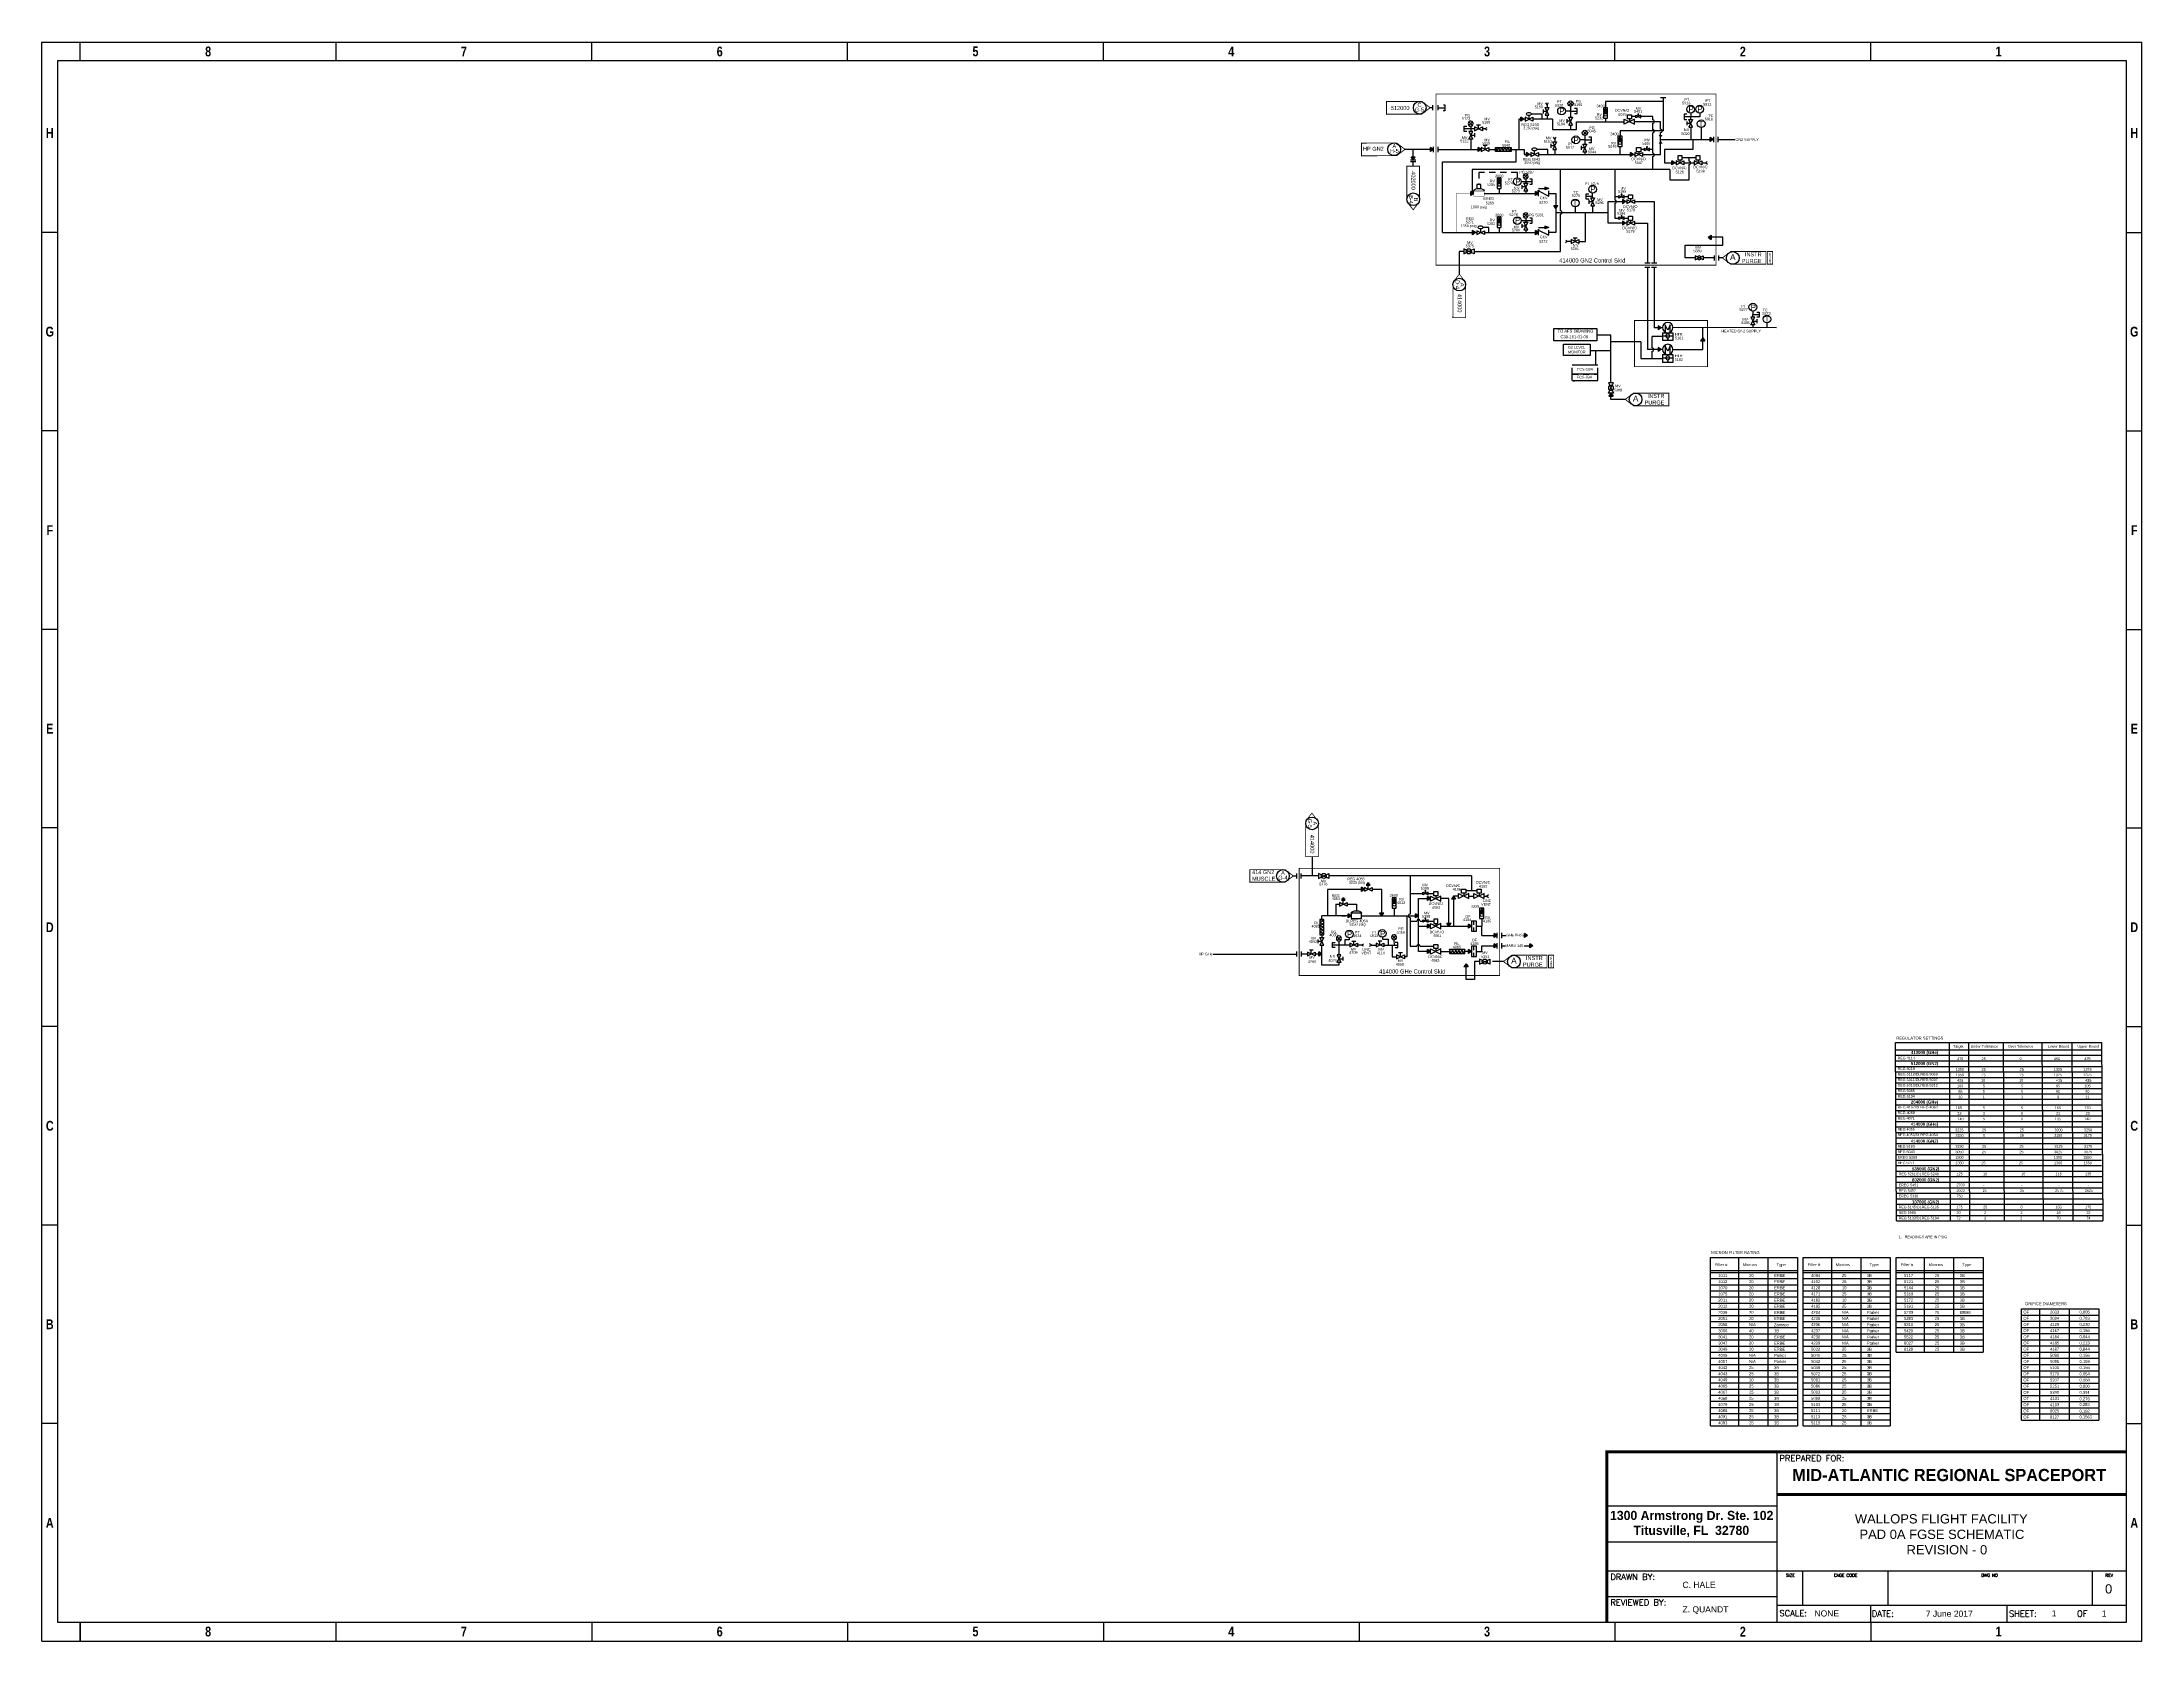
# Model space of a CAD drawing. Header units: inches. Extents: x 78.7 to 121.7, y 37.4 to 70.1.
import ezdxf
from ezdxf.enums import TextEntityAlignment as Align

# ---------------------------------------------------------------- set-up
doc = ezdxf.new("R2010")
doc.units = ezdxf.units.IN
doc.header["$MEASUREMENT"] = 0
for name, pattern in [('HIDDEN2', [0.1875, 0.125, -0.0625]), ('SCHEMATIC-Q-BASE$0$DASHED', [0.75, 0.5, -0.25]), ('SCHEMATIC-Q-BASE$0$HIDDEN2', [0.1875, 0.125, -0.0625])]:
    doc.linetypes.add(name, pattern=pattern)
for name, color, linetype in [('NEW 414 GHe Control Skid', 200, 'Continuous'), ('NEW 414 GN2 Cont Skid', 7, 'Continuous'), ('text', 7, 'Continuous'), ('z Model Border', 7, 'Continuous')]:
    doc.layers.add(name, color=color, linetype=linetype)
doc.styles.add('GPBORDER-30X42$0$BOLD', font='bold.shx', dxfattribs={"height": 0.375})
doc.styles.add('GPBORDER-30X42$0$LOGO', font='bold.shx', dxfattribs={"height": 0.1875})
doc.styles.add('GPBORDER-30X42$0$Standard', font='simplex.shx')
doc.styles.add('GPBORDER-30X42$0$TITLE1', font='romans.shx', dxfattribs={"height": 0.125})
doc.styles.add('GPBORDER-30X42$0$TITLE2', font='bold.shx', dxfattribs={"height": 0.25})
doc.styles.add('GPBORDER-30X42$0$TITLESMALL', font='romans.shx', dxfattribs={"height": 0.0625})
doc.styles.add('style1', font='arial.ttf', dxfattribs={"height": 0.125})
doc.styles.add('style2', font='arial.ttf', dxfattribs={"height": 0.06})
doc.styles.add('style3', font='arial.ttf', dxfattribs={"height": 0.09375})
doc.styles.add('TITLE', font='swissel.ttf', dxfattribs={"height": 0.18})

# ---------------------------------------------------------------- blocks, each defined once
blk = doc.blocks.new('E size border')
at = {"linetype": 'Continuous'}
for p, q in [((0, 32.745), (43.003, 32.745)), ((0, 0), (0, 32.745)), ((0.783, 32.358), (0.783, 32.745)), ((6.021, 32.358), (6.021, 32.745)), ((11.259, 32.358), (11.259, 32.745)), ((16.496, 32.358), (16.496, 32.745)), ((21.734, 32.358), (21.734, 32.745)), ((26.972, 32.358), (26.972, 32.745)), ((32.21, 32.358), (32.21, 32.745)), ((37.448, 32.358), (37.448, 32.745)), ((43.003, 0), (43.003, 32.745)), ((42.685, 32.358), (0.317, 32.358)), ((0.317, 32.358), (0.317, 0.387)), ((42.685, 0.387), (42.685, 32.358)), ((0.317, 28.847), (0, 28.847)), ((42.685, 28.847), (43.003, 28.847)), ((0.317, 24.781), (0, 24.781)), ((42.685, 24.781), (43.003, 24.781)), ((0.317, 20.716), (0, 20.716)), ((42.685, 20.716), (43.003, 20.716)), ((0.317, 16.65), (0, 16.65)), ((42.685, 16.65), (43.003, 16.65)), ((0.317, 12.584), (0, 12.584)), ((42.685, 12.584), (43.003, 12.584)), ((0.317, 8.519), (0, 8.519)), ((42.685, 8.519), (43.003, 8.519)), ((0.317, 4.453), (0, 4.453)), ((42.685, 4.453), (43.003, 4.453)), ((35.534, 0.387), (35.534, 3.876)), ((32.046, 2.767), (35.534, 2.767)), ((35.534, 3.003), (42.685, 3.003)), ((32.046, 2.031), (35.534, 2.031)), ((32.046, 1.434), (42.685, 1.434)), ((36.057, 0.736), (36.057, 1.434)), ((37.802, 0.736), (37.802, 1.434)), ((41.988, 0.736), (41.988, 1.434)), ((32.046, 0.91), (35.534, 0.91)), ((35.534, 0.736), (42.685, 0.736)), ((37.452, 0.387), (37.452, 0.736)), ((40.243, 0.387), (40.243, 0.736)), ((0, 0), (43.003, 0)), ((0.317, 0.387), (42.685, 0.387)), ((0.783, 0.387), (0.783, 0)), ((0.783, 0), (0.783, 0.387)), ((6.021, 0), (6.021, 0.387)), ((11.259, 0.387), (11.259, 0)), ((16.496, 0.387), (16.496, 0)), ((21.734, 0.387), (21.734, 0)), ((26.972, 0.387), (26.972, 0)), ((32.21, 0.387), (32.21, 0)), ((37.448, 0.387), (37.448, 0))]:
    blk.add_line(p, q, dxfattribs=at)
at = {"linetype": 'Continuous', "const_width": 0.0625, "flags": 128}
for points in [[(42.685, 3.876), (32.046, 3.876), (32.046, 0.387)], [(42.685, 3.003), (35.534, 3.003)]]:
    blk.add_lwpolyline(points, dxfattribs=at)
at = {"style": 'GPBORDER-30X42$0$BOLD', "width": 0.81982}
for s, p in [('8', (3.402, 32.551)), ('7', (8.64, 32.551)), ('6', (13.878, 32.551)), ('5', (19.115, 32.551)), ('4', (24.353, 32.551)), ('3', (29.591, 32.551)), ('2', (34.829, 32.551)), ('1', (40.066, 32.551)), ('H', (0.159, 30.88)), ('H', (42.844, 30.88)), ('G', (0.159, 26.814)), ('G', (42.844, 26.814)), ('F', (0.159, 22.749)), ('F', (42.844, 22.749)), ('E', (0.159, 18.683)), ('E', (42.844, 18.683)), ('D', (0.159, 14.617)), ('D', (42.844, 14.617)), ('C', (0.159, 10.551)), ('C', (42.844, 10.551)), ('B', (0.159, 6.486)), ('B', (42.844, 6.486)), ('A', (0.159, 2.42)), ('A', (42.844, 2.42)), ('8', (3.402, 0.194)), ('7', (8.64, 0.194)), ('6', (13.878, 0.194)), ('5', (19.115, 0.194)), ('4', (24.353, 0.194)), ('3', (29.591, 0.194)), ('2', (34.829, 0.194)), ('1', (40.066, 0.194))]:
    blk.add_text(s, height=0.201, dxfattribs=at).set_placement(p, align=Align.MIDDLE)
for s, height, style, p in [('PREPARED FOR:', 0.125, 'GPBORDER-30X42$0$TITLE1', (35.578, 3.68)), ('MID-ATLANTIC REGIONAL SPACEPORT', 0.25, 'GPBORDER-30X42$0$TITLE2', (35.841, 3.274)), ('1300 Armstrong Dr. Ste. 102', 0.1875, 'GPBORDER-30X42$0$LOGO', (32.109, 2.478)), ('Titusville, FL  32780', 0.1875, 'GPBORDER-30X42$0$LOGO', (32.589, 2.172)), ('DRAWN BY: ', 0.125, 'GPBORDER-30X42$0$TITLE1', (32.115, 1.252)), ('SIZE', 0.0625, 'GPBORDER-30X42$0$TITLESMALL', (35.715, 1.315)), ('CAGE CODE', 0.0625, 'GPBORDER-30X42$0$TITLESMALL', (36.696, 1.315)), ('DWG NO', 0.0625, 'GPBORDER-30X42$0$Standard', (39.712, 1.315)), ('REV', 0.0625, 'GPBORDER-30X42$0$Standard', (42.254, 1.315)), ('C. HALE', 0.125, 'style1', (33.593, 1.087)), ('REVIEWED BY: ', 0.125, 'GPBORDER-30X42$0$TITLE1', (32.115, 0.728)), ('Z. QUANDT', 0.125, 'style1', (33.593, 0.585)), ('SCALE:', 0.125, 'GPBORDER-30X42$0$TITLE1', (35.578, 0.507)), ('NONE', 0.125, 'style1', (36.296, 0.502)), ('DATE:', 0.125, 'GPBORDER-30X42$0$TITLE1', (37.47, 0.497)), ('7 June 2017', 0.125, 'style1', (38.576, 0.496)), ('SHEET:', 0.125, 'GPBORDER-30X42$0$TITLE1', (40.278, 0.497)), ('1', 0.125, 'style1', (41.156, 0.504)), ('OF', 0.125, 'GPBORDER-30X42$0$TITLE1', (41.672, 0.497)), ('1', 0.125, 'style1', (42.18, 0.5))]:
    blk.add_text(s, height=height, dxfattribs=dict(style=style)).set_placement(p)
at = {"char_height": 0.19, "attachment_point": 1}
for s, width, insert, style in [('\\pi1.0685;WALLOPS FLIGHT FACILITY\\P\\pi1.1625;PAD 0A FGSE SCHEMATIC\\P\\pi1.9055;   REVISION - 0 ', 5.67143, (36.055, 2.597), 'style1'), ('0', 0.25114, (42.246, 1.162), 'TITLE')]:
    blk.add_mtext_dynamic_manual_height_columns(s, width=width, gutter_width=0.95, heights=[0], dxfattribs=dict(at, insert=insert, style=style))

msp = doc.modelspace()

# ---------------------------------------------------------------- hatches: boundary and pattern name
at = {"layer": 'NEW 414 GHe Control Skid', "transparency": 33554687}
h = msp.add_hatch(color=30, dxfattribs=at)
h.dxf.hatch_style = 1
h.paths.add_polyline_path([(105.715, 52.799), (105.776, 52.757), (105.715, 52.715)])
h = msp.add_hatch(color=30, dxfattribs=at)
h.dxf.hatch_style = 1
h.paths.add_polyline_path([(106.387, 52.577), (106.429, 52.477), (106.344, 52.477)])
h = msp.add_hatch(color=30, dxfattribs=at)
h.dxf.hatch_style = 1
h.paths.add_polyline_path([(107.071, 52.61), (107.133, 52.567), (107.071, 52.525)])
h = msp.add_hatch(color=30, dxfattribs=at)
h.dxf.hatch_style = 1
h.paths.add_polyline_path([(107.601, 52.618), (107.643, 52.557), (107.558, 52.557)])
h = msp.add_hatch(color=30, dxfattribs=at)
h.dxf.hatch_style = 1
h.paths.add_polyline_path([(105.445, 52.255), (105.507, 52.213), (105.445, 52.171)])
h = msp.add_hatch(color=30, dxfattribs=at)
h.dxf.hatch_style = 1
h.paths.add_polyline_path([(106.089, 52.275), (106.173, 52.275), (106.131, 52.213)])
h = msp.add_hatch(color=30, dxfattribs=at)
h.dxf.hatch_style = 1
h.paths.add_polyline_path([(106.822, 52.255), (106.884, 52.213), (106.822, 52.171)])
h = msp.add_hatch(color=30, dxfattribs=at)
h.dxf.hatch_style = 1
h.paths.add_polyline_path([(107.071, 52.045), (107.133, 52.002), (107.071, 51.96)])
h = msp.add_hatch(color=30, dxfattribs=at)
h.dxf.hatch_style = 1
h.paths.add_polyline_path([(107.509, 52.002), (107.466, 52.064), (107.551, 52.064)])
h = msp.add_hatch(color=30, dxfattribs=at)
h.dxf.hatch_style = 1
h.paths.add_polyline_path([(107.907, 52.045), (107.968, 52.002), (107.907, 51.96)])
h = msp.add_hatch(color=30, dxfattribs=at)
h.dxf.hatch_style = 1
h.paths.add_polyline_path([(108.18, 52.366), (108.222, 52.266), (108.137, 52.266)])
h = msp.add_hatch(color=30, dxfattribs=at)
h.dxf.hatch_style = 1
h.paths.add_polyline_path([(108.437, 51.855), (108.498, 51.812), (108.437, 51.77)])
h = msp.add_hatch(color=30, dxfattribs=at)
h.dxf.hatch_style = 1
h.paths.add_polyline_path([(108.437, 51.643), (108.498, 51.601), (108.437, 51.559)])
h = msp.add_hatch(color=30, dxfattribs=at)
h.dxf.hatch_style = 1
h.paths.add_polyline_path([(109.056, 51.855), (109.117, 51.812), (109.056, 51.77)])
h = msp.add_hatch(color=30, dxfattribs=at)
h.dxf.hatch_style = 1
h.paths.add_polyline_path([(109.161, 51.642), (109.223, 51.6), (109.161, 51.558)])
h = msp.add_hatch(color=30, dxfattribs=at)
h.dxf.hatch_style = 1
h.paths.add_polyline_path([(104.846, 51.474), (104.907, 51.432), (104.846, 51.389)])
h = msp.add_hatch(color=30, dxfattribs=at)
h.dxf.hatch_style = 1
h.paths.add_polyline_path([(107.071, 51.527), (107.133, 51.484), (107.071, 51.442)])
at = {"layer": 'NEW 414 GHe Control Skid', "linetype": 'Continuous', "transparency": 33554687}
h = msp.add_hatch(color=140, dxfattribs=at)
h.dxf.hatch_style = 1
h.paths.add_polyline_path([(107.859, 51.23), (107.901, 51.169), (107.816, 51.169)])
at = {"layer": 'NEW 414 GHe Control Skid', "transparency": 33554687}
h = msp.add_hatch(color=30, dxfattribs=at)
h.dxf.hatch_style = 1
h.paths.add_polyline_path([(107.907, 51.527), (107.968, 51.484), (107.907, 51.442)])
at = {"layer": 'NEW 414 GN2 Cont Skid', "transparency": 33554687}
h = msp.add_hatch(color=140, dxfattribs=at)
h.dxf.hatch_style = 1
h.paths.add_polyline_path([(108.981, 68.571), (109.042, 68.528), (108.981, 68.486)])
h = msp.add_hatch(color=140, dxfattribs=at)
h.dxf.hatch_style = 1
h.paths.add_polyline_path([(110.715, 68.751), (110.757, 68.652), (110.673, 68.652)])
h = msp.add_hatch(color=140, dxfattribs=at)
h.dxf.hatch_style = 1
h.paths.add_polyline_path([(107.128, 67.951), (107.19, 67.909), (107.128, 67.867)])
h = msp.add_hatch(color=140, dxfattribs=at)
h.dxf.hatch_style = 1
h.paths.add_polyline_path([(108.108, 67.951), (108.17, 67.909), (108.108, 67.867)])
h = msp.add_hatch(color=140, dxfattribs=at)
h.dxf.hatch_style = 1
h.paths.add_polyline_path([(111.01, 68.176), (111.053, 68.077), (110.968, 68.077)])
h = msp.add_hatch(color=140, dxfattribs=at)
h.dxf.hatch_style = 1
h.paths.add_polyline_path([(111.8, 68.207), (111.884, 68.207), (111.842, 68.146)])
h = msp.add_hatch(color=140, dxfattribs=at)
h.dxf.hatch_style = 1
h.paths.add_polyline_path([(111.843, 68.089), (111.885, 68.027), (111.8, 68.027)])
h = msp.add_hatch(color=140, dxfattribs=at)
h.dxf.hatch_style = 1
h.paths.add_polyline_path([(112.855, 68.156), (112.916, 68.113), (112.855, 68.071)])
h = msp.add_hatch(color=140, dxfattribs=at)
h.dxf.hatch_style = 1
h.paths.add_polyline_path([(106.776, 67.698), (106.734, 67.759), (106.818, 67.759)])
h = msp.add_hatch(color=140, dxfattribs=at)
h.dxf.hatch_style = 1
h.paths.add_polyline_path([(109.095, 67.846), (109.157, 67.803), (109.095, 67.761)])
h = msp.add_hatch(color=140, dxfattribs=at)
h.dxf.hatch_style = 1
h.paths.add_polyline_path([(111.227, 67.846), (111.288, 67.804), (111.288, 67.803), (111.227, 67.761)])
h = msp.add_hatch(color=140, dxfattribs=at)
h.dxf.hatch_style = 1
h.paths.add_polyline_path([(112.072, 67.677), (112.134, 67.634), (112.072, 67.592)])
at = {"layer": 'NEW 414 GN2 Cont Skid', "linetype": 'Continuous', "transparency": 33554687}
h = msp.add_hatch(color=140, dxfattribs=at)
h.dxf.hatch_style = 1
h.paths.add_polyline_path([(108.536, 67.316), (108.578, 67.216), (108.493, 67.216)])
h = msp.add_hatch(color=140, dxfattribs=at)
h.dxf.hatch_style = 1
h.paths.add_polyline_path([(109.471, 67.138), (109.471, 67.084), (109.553, 67.111)])
h = msp.add_hatch(color=140, dxfattribs=at)
h.dxf.hatch_style = 1
h.paths.add_polyline_path([(107.955, 67.047), (108.017, 67.005), (107.955, 66.963)])
h = msp.add_hatch(color=140, dxfattribs=at)
h.dxf.hatch_style = 1
h.paths.add_polyline_path([(109.28, 67.047), (109.342, 67.005), (109.28, 66.963)])
h = msp.add_hatch(color=140, dxfattribs=at)
h.dxf.hatch_style = 1
h.paths.add_polyline_path([(109.738, 66.763), (109.695, 66.701), (109.653, 66.763)])
h = msp.add_hatch(color=140, dxfattribs=at)
h.dxf.hatch_style = 1
h.paths.add_polyline_path([(111.06, 66.882), (111.122, 66.84), (111.06, 66.797)])
h = msp.add_hatch(color=140, dxfattribs=at)
h.dxf.hatch_style = 1
h.paths.add_polyline_path([(107.991, 66.248), (108.053, 66.206), (107.991, 66.163)])
h = msp.add_hatch(color=140, dxfattribs=at)
h.dxf.hatch_style = 1
h.paths.add_polyline_path([(108.536, 66.516), (108.578, 66.417), (108.493, 66.417)])
h = msp.add_hatch(color=140, dxfattribs=at)
h.dxf.hatch_style = 1
h.paths.add_polyline_path([(109.28, 66.248), (109.342, 66.205), (109.28, 66.163)])
h = msp.add_hatch(color=140, dxfattribs=at)
h.dxf.hatch_style = 1
h.paths.add_polyline_path([(109.471, 66.338), (109.471, 66.284), (109.553, 66.311)])
h = msp.add_hatch(color=140, dxfattribs=at)
h.dxf.hatch_style = 1
h.paths.add_polyline_path([(111.06, 66.442), (111.122, 66.399), (111.06, 66.357)])
h = msp.add_hatch(color=140, dxfattribs=at)
h.dxf.hatch_style = 1
h.paths.add_polyline_path([(112.817, 66.109), (112.878, 66.151), (112.878, 66.067)])
h = msp.add_hatch(color=140, dxfattribs=at)
h.dxf.hatch_style = 1
h.paths.add_polyline_path([(111.79, 64.299), (111.852, 64.257), (111.79, 64.215)])
h = msp.add_hatch(color=140, dxfattribs=at)
h.dxf.hatch_style = 1
h.paths.add_polyline_path([(111.79, 63.852), (111.852, 63.81), (111.79, 63.768)])
h = msp.add_hatch(color=140, dxfattribs=at)
h.dxf.hatch_style = 1
h.paths.add_polyline_path([(112.662, 63.991), (112.704, 64.053), (112.746, 63.991)])
at = {"layer": 'NEW 414 GN2 Cont Skid', "transparency": 33554687}
h = msp.add_hatch(color=140, dxfattribs=at)
h.dxf.hatch_style = 1
h.paths.add_polyline_path([(110.826, 62.92), (110.784, 62.859), (110.869, 62.859)])

# ---------------------------------------------------------------- linework, layer by layer
at = {"layer": 'NEW 414 GHe Control Skid', "color": 200}
for p, q in [((104.705, 53.427), (104.705, 53.031)), ((104.322, 53.031, -2.088), (104.392, 53.031, -2.088))]:
    msp.add_line(p, q, dxfattribs=at)
at = {"layer": 'NEW 414 GHe Control Skid', "color": 200, "linetype": 'Continuous'}
for p, q in [((104.392, 52.979, -2.088), (104.392, 53.084, -2.088)), ((104.48, 52.979), (104.48, 53.084)), ((104.839, 53.031), (104.48, 53.031)), ((104.897, 53.055), (104.992, 53.008)), ((104.897, 53.008), (104.992, 53.055)), ((107.968, 53.031), (105.05, 53.031)), ((106.711, 53.031), (106.711, 52.25)), ((107.968, 53.031), (107.968, 52.724)), ((106.711, 52.673), (106.974, 52.673)), ((107.08, 52.673), (107.196, 52.673)), ((108.084, 52.724), (107.852, 52.724)), ((106.711, 52.18), (106.711, 51.59)), ((106.711, 52.108), (106.847, 52.108)), ((106.918, 52.108), (106.974, 52.108)), ((106.711, 51.59), (106.847, 51.59)), ((106.918, 51.59), (107.196, 51.59))]:
    msp.add_line(p, q, dxfattribs=at)
at = {"layer": 'NEW 414 GHe Control Skid', "color": 30, "linetype": 'Continuous'}
for p, q in [((105.715, 52.757), (105.023, 52.757)), ((105.023, 52.757), (105.023, 52.213)), ((105.384, 52.53), (105.305, 52.53)), ((105.364, 52.577), (105.325, 52.577)), ((105.345, 52.451), (105.345, 52.53)), ((105.895, 52.836), (105.816, 52.836)), ((105.875, 52.88), (105.836, 52.88)), ((105.856, 52.757), (105.856, 52.836)), ((106.131, 52.757), (105.935, 52.757)), ((106.131, 52.275), (106.131, 52.757)), ((106.429, 52.583), (106.344, 52.583)), ((106.344, 52.583), (106.344, 52.372)), ((106.429, 52.477), (106.344, 52.477)), ((106.344, 52.477), (106.344, 52.44)), ((106.387, 52.477), (106.387, 52.465)), ((106.429, 52.372), (106.429, 52.583)), ((106.429, 52.44), (106.429, 52.477)), ((106.884, 52.567), (107.071, 52.567)), ((106.884, 51.484), (106.884, 52.567)), ((107.239, 52.625), (107.239, 52.567)), ((107.509, 52.567), (107.344, 52.567)), ((107.509, 52.064), (107.509, 52.567)), ((107.704, 52.618), (107.601, 52.618)), ((107.601, 52.557), (107.601, 52.002)), ((107.81, 52.677), (107.81, 52.618)), ((107.915, 52.618), (108.021, 52.618)), ((108.127, 52.677), (108.127, 52.618)), ((108.232, 52.618), (108.285, 52.618)), ((108.32, 52.645), (108.285, 52.618)), ((108.285, 52.618), (108.315, 52.592)), ((105.445, 52.213), (104.907, 52.213)), ((104.907, 52.141), (104.907, 52.213)), ((105.195, 52.451), (105.265, 52.451)), ((105.195, 52.451), (105.195, 52.213)), ((105.314, 52.213), (105.388, 52.213)), ((105.424, 52.451), (105.612, 52.451)), ((105.612, 52.451), (105.612, 52.319)), ((105.718, 52.213), (106.822, 52.213)), ((106.344, 52.372), (106.429, 52.372)), ((106.387, 52.372), (106.387, 52.213)), ((106.648, 52.213), (106.648, 51.376)), ((107.238, 52.06), (107.238, 52.002)), ((108.021, 52.029), (108.021, 52.108)), ((108.222, 52.372), (108.137, 52.372)), ((108.137, 52.372), (108.137, 52.161)), ((108.222, 52.266), (108.137, 52.266)), ((108.137, 52.161), (108.222, 52.161)), ((108.18, 52.161), (108.18, 52.002)), ((108.222, 52.161), (108.222, 52.372)), ((104.828, 51.653), (104.828, 51.732)), ((104.907, 51.692), (104.828, 51.692)), ((104.907, 51.824), (104.907, 51.771)), ((104.907, 51.205), (104.907, 51.613)), ((105.479, 51.617), (105.122, 51.617)), ((105.293, 51.786), (105.218, 51.711)), ((105.293, 51.711), (105.218, 51.786)), ((105.255, 51.696), (105.255, 51.416)), ((105.518, 51.696), (105.598, 51.696)), ((105.558, 51.617), (105.558, 51.696)), ((105.72, 51.617), (105.637, 51.617)), ((105.717, 51.616), (105.76, 51.643)), ((105.76, 51.59), (105.717, 51.616)), ((105.928, 51.616), (105.884, 51.643)), ((105.884, 51.59), (105.928, 51.616)), ((105.928, 51.617), (106.016, 51.617)), ((106.135, 51.696), (106.056, 51.696)), ((106.096, 51.617), (106.096, 51.696)), ((106.175, 51.617), (106.348, 51.617)), ((106.344, 51.812), (106.42, 51.738)), ((106.345, 51.737), (106.419, 51.813)), ((106.348, 51.617), (106.463, 51.617)), ((106.348, 51.617), (106.348, 51.376)), ((106.382, 51.722), (106.384, 51.617)), ((106.884, 52.002), (107.071, 52.002)), ((107.344, 52.002), (107.907, 52.002)), ((108.021, 51.897), (108.021, 51.976)), ((108.074, 52.002), (108.18, 52.002)), ((108.18, 51.812), (108.18, 52.002)), ((108.18, 51.812), (108.437, 51.812, -1.044)), ((108.498, 51.76, -1.044), (108.498, 51.865, -1.044)), ((108.498, 51.548, -1.044), (108.498, 51.654, -1.044)), ((108.591, 51.76), (108.591, 51.865)), ((108.591, 51.548), (108.591, 51.654)), ((104.39, 51.379), (104.39, 51.485)), ((104.492, 51.379), (104.492, 51.484)), ((104.611, 51.432), (104.492, 51.432)), ((104.73, 51.511), (104.65, 51.511)), ((104.69, 51.432), (104.69, 51.511)), ((104.846, 51.432), (104.769, 51.432)), ((105.255, 51.205), (104.907, 51.205)), ((105.255, 51.337), (105.334, 51.337)), ((105.255, 51.258), (105.255, 51.205)), ((105.334, 51.377), (105.334, 51.298)), ((106.348, 51.376), (106.436, 51.376)), ((106.555, 51.455), (106.476, 51.455)), ((106.516, 51.376), (106.516, 51.455)), ((106.648, 51.376), (106.595, 51.376)), ((107.071, 51.484), (106.884, 51.484)), ((107.238, 51.543), (107.238, 51.484)), ((107.344, 51.484), (107.519, 51.484)), ((107.907, 51.484), (107.836, 51.484)), ((108.021, 51.511), (108.021, 51.59)), ((108.021, 51.379), (108.021, 51.458)), ((108.074, 51.484), (108.18, 51.484)), ((108.18, 51.484), (108.18, 51.601)), ((108.18, 51.601), (108.437, 51.601, -1.044))]:
    msp.add_line(p, q, dxfattribs=at)
at = {"layer": 'NEW 414 GHe Control Skid', "color": 30}
for p, q in [((105.715, 52.715), (105.715, 52.799)), ((105.776, 52.757), (105.715, 52.799)), ((105.776, 52.757), (105.715, 52.715)), ((106.387, 52.577), (106.344, 52.477)), ((106.429, 52.477), (106.387, 52.577)), ((107.071, 52.525), (107.071, 52.61)), ((107.133, 52.567), (107.071, 52.61)), ((107.133, 52.567), (107.071, 52.525)), ((107.601, 52.618), (107.558, 52.557)), ((107.643, 52.557), (107.558, 52.557)), ((107.601, 52.618), (107.643, 52.557)), ((105.445, 52.171), (105.445, 52.255)), ((105.507, 52.213), (105.445, 52.255)), ((105.507, 52.213), (105.445, 52.171)), ((106.131, 52.213), (106.089, 52.275)), ((106.089, 52.275), (106.173, 52.275)), ((106.131, 52.213), (106.173, 52.275)), ((106.822, 52.171), (106.822, 52.255)), ((106.884, 52.213), (106.822, 52.255)), ((106.884, 52.213), (106.822, 52.171)), ((107.071, 51.96), (107.071, 52.045)), ((107.133, 52.002), (107.071, 52.045)), ((107.509, 52.002), (107.466, 52.064)), ((107.466, 52.064), (107.551, 52.064)), ((107.509, 52.002), (107.551, 52.064)), ((107.907, 51.96), (107.907, 52.045)), ((107.968, 52.002), (107.907, 52.045)), ((108.18, 52.366), (108.137, 52.266)), ((108.222, 52.266), (108.18, 52.366)), ((107.133, 52.002), (107.071, 51.96)), ((107.968, 52.002), (107.907, 51.96)), ((108.437, 51.77, -1.044), (108.437, 51.855, -1.044)), ((108.498, 51.812, -1.044), (108.437, 51.855, -1.044)), ((108.498, 51.812, -1.044), (108.437, 51.77, -1.044)), ((108.437, 51.559, -1.044), (108.437, 51.643, -1.044)), ((108.498, 51.601, -1.044), (108.437, 51.643, -1.044)), ((108.591, 51.812), (108.673, 51.812, -0.019)), ((109.035, 51.812), (109.117, 51.812, -0.019)), ((109.056, 51.77, -1.044), (109.056, 51.855, -1.044)), ((109.117, 51.812, -1.044), (109.056, 51.855, -1.044)), ((109.117, 51.812, -1.044), (109.056, 51.77, -1.044)), ((109.161, 51.558, -1.044), (109.161, 51.642, -1.044)), ((109.223, 51.6, -1.044), (109.161, 51.642, -1.044)), ((102.679, 51.432), (104.388, 51.432)), ((104.846, 51.389), (104.846, 51.474)), ((104.907, 51.432), (104.846, 51.474)), ((104.907, 51.432), (104.846, 51.389)), ((107.071, 51.442), (107.071, 51.527)), ((107.133, 51.484), (107.071, 51.527)), ((107.133, 51.484), (107.071, 51.442)), ((107.907, 51.442), (107.907, 51.527)), ((107.968, 51.484), (107.907, 51.527)), ((107.968, 51.484), (107.907, 51.442)), ((108.498, 51.601, -1.044), (108.437, 51.559, -1.044)), ((108.591, 51.6, -0.001), (108.669, 51.6, -0.019)), ((109.05, 51.6), (109.221, 51.6, -0.017)), ((109.223, 51.6, -1.044), (109.161, 51.558, -1.044))]:
    msp.add_line(p, q, dxfattribs=at)
at = {"layer": 'NEW 414 GHe Control Skid', "color": 1, "linetype": 'Continuous'}
for p, q in [((105.467, 51.722), (105.377, 51.722)), ((105.377, 51.722), (105.377, 51.617)), ((105.467, 51.762), (105.467, 51.722)), ((106.144, 51.775), (106.144, 51.736)), ((106.144, 51.736), (106.265, 51.736)), ((106.265, 51.736), (106.265, 51.617))]:
    msp.add_line(p, q, dxfattribs=at)
at = {"layer": 'NEW 414 GHe Control Skid', "color": 140, "linetype": 'Continuous'}
for p, q in [((107.859, 51.23), (107.816, 51.169)), ((107.859, 51.23), (107.901, 51.169)), ((108.194, 51.301), (108.288, 51.254)), ((108.194, 51.254), (108.288, 51.301)), ((108.625, 51.278), (108.397, 51.278))]:
    msp.add_line(p, q, dxfattribs=at)
at = {"layer": 'NEW 414 GHe Control Skid', "color": 200, "const_width": 0.0146}
msp.add_lwpolyline([(104.832, 54.149), (104.835, 53.427), (104.575, 53.426), (104.572, 54.149), (104.701, 54.319)], close=True, dxfattribs=at)
at = {"layer": 'NEW 414 GHe Control Skid', "color": 200, "const_width": 0.0176, "elevation": -2.088}
msp.add_lwpolyline([(104.151, 52.902), (103.429, 52.902), (103.429, 53.161), (104.151, 53.161), (104.322, 53.031)], close=True, dxfattribs=at)
at = {"layer": 'NEW 414 GHe Control Skid', "color": 30, "linetype": 'SCHEMATIC-Q-BASE$0$DASHED', "const_width": 0.0156}
msp.add_lwpolyline([(104.44, 53.187), (108.549, 53.187), (108.549, 50.992), (104.44, 50.992)], close=True, dxfattribs=at)
at = {"layer": 'NEW 414 GHe Control Skid', "color": 200, "linetype": 'Continuous'}
for points in [[(104.897, 53.055), (104.839, 53.084), (104.839, 52.979), (104.897, 53.008, -0.236136)], [(104.944, 52.979, -1), (104.944, 53.084, -1)], [(104.992, 53.055), (105.05, 53.084), (105.05, 52.979), (104.992, 53.008, 0.236136)]]:
    msp.add_lwpolyline(points, format="xyb", close=True, dxfattribs=at)
at = {"layer": 'NEW 414 GHe Control Skid', "color": 30, "linetype": 'Continuous'}
for points in [[(105.424, 52.49), (105.424, 52.411), (105.265, 52.49), (105.265, 52.411)], [(105.935, 52.796), (105.935, 52.717), (105.776, 52.796), (105.776, 52.717)], [(107.344, 52.514), (107.344, 52.62), (107.133, 52.514), (107.133, 52.62)], [(107.281, 52.625), (107.196, 52.625), (107.196, 52.71), (107.281, 52.71)], [(107.915, 52.566), (107.915, 52.671), (107.704, 52.566), (107.704, 52.671)], [(107.852, 52.677), (107.768, 52.677), (107.768, 52.761), (107.852, 52.761)], [(108.232, 52.566), (108.232, 52.671), (108.021, 52.566), (108.021, 52.671)], [(108.169, 52.677), (108.084, 52.677), (108.084, 52.761), (108.169, 52.761)], [(104.867, 51.824), (104.947, 51.824), (104.947, 52.141), (104.867, 52.141)], [(105.507, 52.16), (105.718, 52.16), (105.718, 52.266), (105.507, 52.266)], [(107.133, 51.95), (107.133, 52.055), (107.344, 51.95), (107.344, 52.055)], [(107.196, 52.06), (107.281, 52.06), (107.281, 52.145), (107.196, 52.145)], [(108.074, 51.897), (108.074, 52.108), (107.968, 52.108), (107.968, 51.897)], [(104.867, 51.613), (104.947, 51.613), (104.867, 51.771), (104.947, 51.771)], [(105.479, 51.656), (105.479, 51.577), (105.637, 51.656), (105.637, 51.577)], [(106.175, 51.656), (106.175, 51.577), (106.016, 51.656), (106.016, 51.577)], [(107.281, 51.543), (107.196, 51.543), (107.196, 51.627), (107.281, 51.627)], [(104.769, 51.471), (104.769, 51.392), (104.611, 51.471), (104.611, 51.392)], [(105.295, 51.416), (105.216, 51.416), (105.295, 51.258), (105.216, 51.258)], [(106.595, 51.416), (106.595, 51.337), (106.436, 51.416), (106.436, 51.337)], [(107.344, 51.432), (107.344, 51.537), (107.133, 51.432), (107.133, 51.537)], [(107.519, 51.524), (107.519, 51.445), (107.836, 51.445), (107.836, 51.524)], [(108.074, 51.379), (108.074, 51.59), (107.968, 51.59), (107.968, 51.379)]]:
    msp.add_lwpolyline(points, close=True, dxfattribs=at)
for points in [[(105.384, 52.556), (105.364, 52.556), (105.345, 52.556), (105.325, 52.556), (105.305, 52.556)], [(105.895, 52.859), (105.875, 52.859), (105.856, 52.859), (105.836, 52.859), (105.816, 52.859)], [(104.867, 52.141), (104.947, 52.109), (104.867, 52.078), (104.947, 52.046), (104.867, 52.014), (104.947, 51.983), (104.867, 51.951), (104.947, 51.919), (104.867, 51.888), (104.947, 51.856), (104.867, 51.824)], [(105.176, 51.564), (105.123, 51.564), (105.123, 51.669), (105.176, 51.669)], [(106.41, 51.564), (106.463, 51.564), (106.463, 51.67), (106.41, 51.67)], [(107.836, 51.524), (107.804, 51.445), (107.773, 51.524), (107.741, 51.445), (107.709, 51.524), (107.678, 51.445), (107.646, 51.524), (107.614, 51.445), (107.583, 51.524), (107.551, 51.445), (107.519, 51.524)]]:
    msp.add_lwpolyline(points, dxfattribs=at)
at = {"layer": 'NEW 414 GHe Control Skid', "color": 200, "linetype": 'Continuous'}
for points in [[(107.08, 52.699), (106.974, 52.646), (106.974, 52.699), (107.08, 52.646)], [(107.027, 52.673), (107.038, 52.726), (107.017, 52.726)], [(107.08, 52.134), (106.974, 52.082), (106.974, 52.134), (107.08, 52.082)], [(107.027, 52.108), (107.038, 52.161), (107.017, 52.161)]]:
    msp.add_lwpolyline(points, close=True, dxfattribs=at)
msp.add_lwpolyline([(107.08, 52.108), (107.196, 52.108)], dxfattribs=at)
at = {"layer": 'NEW 414 GHe Control Skid', "color": 140, "linetype": 'Continuous'}
for points in [[(108.136, 51.278), (108.031, 51.278), (108.031, 50.909), (107.859, 50.909), (107.859, 51.169)], [(107.901, 51.169), (107.816, 51.169)]]:
    msp.add_lwpolyline(points, dxfattribs=at)
for points in [[(108.194, 51.301), (108.136, 51.33), (108.136, 51.225), (108.194, 51.254, -0.236136)], [(108.241, 51.225, -1), (108.241, 51.33, -1)], [(108.288, 51.301), (108.347, 51.33), (108.347, 51.225), (108.288, 51.254, 0.236136)]]:
    msp.add_lwpolyline(points, format="xyb", close=True, dxfattribs=at)
at = {"layer": 'NEW 414 GHe Control Skid', "color": 140, "const_width": 0.0176}
for points in [[(108.795, 51.148), (109.517, 51.148), (109.517, 51.408), (108.795, 51.408), (108.625, 51.278)], [(109.546, 51.408), (109.653, 51.408), (109.653, 51.148), (109.546, 51.148)]]:
    msp.add_lwpolyline(points, close=True, dxfattribs=at)
at = {"layer": 'NEW 414 GHe Control Skid', "color": 200}
for centre in [(104.704, 54.108), (104.108, 53.031, -2.088)]:
    msp.add_circle(centre, 0.13, dxfattribs=at)
at = {"layer": 'NEW 414 GHe Control Skid', "color": 1, "linetype": 'Continuous'}
for centre in [(105.467, 51.841), (106.142, 51.854)]:
    msp.add_circle(centre, 0.0792, dxfattribs=at)
at = {"layer": 'NEW 414 GHe Control Skid', "color": 140}
msp.add_circle((108.838, 51.278), 0.13, dxfattribs=at)
at = {"layer": 'NEW 414 GHe Control Skid', "color": 200, "linetype": 'Continuous'}
for centre, start, end in [((106.711, 52.215), 90, 270), ((106.883, 52.108), 0, 180), ((106.883, 51.59), 0, 180)]:
    msp.add_arc(centre, 0.0352, start, end, dxfattribs=at)
at = {"layer": 'NEW 414 GHe Control Skid', "color": 30, "linetype": 'Continuous'}
for centre, start, end in [((105.255, 51.749), 90, 270), ((105.255, 51.749), 270, 90), ((106.382, 51.775), 90.6154, 270.6155), ((106.382, 51.775), 270.6155, 90.6154)]:
    msp.add_arc(centre, 0.0528, start, end, dxfattribs=at)
at = {"layer": 'NEW 414 GHe Control Skid', "color": 30, "extrusion": (0, 0, -1)}
for centre in [(106.387, 52.443), (108.18, 52.232)]:
    msp.add_ellipse(centre, major_axis=(0.0423, -0.0006), ratio=0.51613, dxfattribs=at)
at = {"layer": 'NEW 414 GHe Control Skid', "color": 30, "linetype": 'Continuous', "extrusion": (0, 0, -1)}
msp.add_ellipse((105.612, 52.266), major_axis=(0.106, 0), ratio=0.5, start_param=3.141593, end_param=6.283185, dxfattribs=at)
at = {"layer": 'NEW 414 GN2 Cont Skid', "color": 140, "linetype": 'Continuous'}
for p, q in [((107.179, 68.71), (107.179, 68.815)), ((107.288, 68.71), (107.288, 68.815)), ((107.394, 68.825), (107.425, 68.825)), ((107.425, 68.825), (107.425, 68.7)), ((109.517, 68.819), (109.49, 68.863)), ((109.543, 68.863), (109.517, 68.819)), ((109.517, 68.819), (109.517, 68.766)), ((110.715, 68.889), (110.715, 68.758)), ((111.896, 68.889), (110.715, 68.889)), ((111.949, 68.968), (111.843, 68.968)), ((111.896, 68.968), (111.896, 68.288)), ((107.288, 68.762), (107.425, 68.762)), ((107.425, 68.7), (107.388, 68.7)), ((107.991, 68.475), (107.917, 68.4)), ((107.991, 68.4), (107.917, 68.475)), ((107.954, 68.384), (107.954, 68.279)), ((108.073, 68.411), (108.152, 68.411)), ((108.112, 68.332), (108.112, 68.411)), ((109.069, 68.528), (108.937, 68.528)), ((108.937, 68.528), (108.937, 67.909)), ((109.148, 68.528), (109.148, 68.61)), ((109.416, 68.633), (109.198, 68.633)), ((109.63, 68.528), (109.227, 68.528)), ((109.416, 68.529), (109.416, 68.633)), ((109.438, 68.727), (109.438, 68.647)), ((109.517, 68.687), (109.438, 68.687)), ((109.517, 68.608), (109.517, 68.528)), ((109.63, 68.528), (109.63, 68.317)), ((109.92, 68.528), (109.92, 68.449)), ((109.999, 68.488), (109.92, 68.488)), ((109.999, 68.695), (110.131, 68.695)), ((109.999, 68.409), (109.999, 68.317)), ((110.118, 68.317), (110.118, 68.475)), ((110.118, 68.475), (111.099, 68.475)), ((110.757, 68.758), (110.673, 68.758)), ((110.673, 68.758), (110.673, 68.547)), ((110.757, 68.652), (110.673, 68.652)), ((110.673, 68.652), (110.673, 68.615)), ((110.673, 68.547), (110.757, 68.547)), ((110.715, 68.652), (110.715, 68.64)), ((110.715, 68.547), (110.715, 68.475)), ((110.757, 68.547), (110.757, 68.758)), ((110.757, 68.615), (110.757, 68.652)), ((111.205, 68.534), (111.205, 68.475)), ((111.843, 68.475), (111.31, 68.475)), ((111.843, 68.323), (111.843, 68.475)), ((112.459, 68.575), (112.326, 68.575)), ((112.379, 68.482), (112.379, 68.403)), ((112.459, 68.443), (112.379, 68.443)), ((112.459, 68.522), (112.459, 68.575)), ((107.19, 67.856), (107.19, 67.962)), ((107.287, 67.856), (107.287, 67.962)), ((107.958, 68.332), (107.822, 68.332)), ((107.954, 68.2), (108.033, 68.2)), ((107.954, 68.12), (107.954, 67.909)), ((108.033, 68.332), (107.958, 68.332)), ((108.033, 68.239), (108.033, 68.16)), ((108.244, 68.332), (108.192, 68.332)), ((108.288, 67.988), (108.209, 67.988)), ((108.244, 68.331), (108.288, 68.358)), ((108.288, 68.305), (108.244, 68.331)), ((108.249, 67.909), (108.249, 67.988)), ((109.593, 68.024, 1.044), (109.593, 67.945, 1.044)), ((109.673, 67.985, 1.044), (109.593, 67.985, 1.044)), ((109.63, 68.317), (110.118, 68.317)), ((109.673, 68.117, 1.044), (109.646, 68.16, 1.044)), ((109.699, 68.16, 1.044), (109.673, 68.117, 1.044)), ((109.673, 68.117, 1.044), (109.673, 68.064, 1.044)), ((110.213, 67.98), (110.213, 67.901)), ((110.292, 68.106), (110.424, 68.106)), ((111.053, 68.182), (110.968, 68.182)), ((110.968, 68.182), (110.968, 67.971)), ((111.053, 68.077), (110.968, 68.077)), ((110.968, 68.077), (110.968, 68.04)), ((110.968, 67.971), (111.053, 67.971)), ((111.01, 68.077), (111.01, 68.064)), ((111.01, 67.971), (111.01, 67.803)), ((111.896, 68.288), (111.013, 68.288)), ((111.013, 68.288), (111.013, 68.182)), ((111.053, 67.971), (111.053, 68.182)), ((111.053, 68.04), (111.053, 68.077)), ((111.351, 67.862), (111.351, 67.946)), ((111.351, 67.946), (111.436, 67.946)), ((111.436, 67.946), (111.436, 67.862)), ((111.843, 67.803), (111.843, 68.253)), ((111.843, 68.113), (112.926, 68.113)), ((112.459, 68.363), (112.458, 68.113)), ((112.503, 68.113), (112.503, 67.909)), ((112.926, 68.166), (112.926, 68.061)), ((113.016, 68.166, -1.044), (113.016, 68.061, -1.044)), ((106.723, 67.698), (106.829, 67.698)), ((106.723, 67.665), (106.829, 67.665)), ((106.776, 67.698), (106.776, 67.909)), ((106.776, 67.566), (106.776, 67.665)), ((107.287, 67.909), (108.108, 67.909)), ((107.377, 66.206), (107.377, 67.652)), ((107.377, 67.652), (108.884, 67.652)), ((108.328, 67.909), (108.463, 67.909)), ((108.78, 67.909), (109.051, 67.909)), ((108.884, 67.652), (108.884, 67.909)), ((109.051, 67.909), (109.051, 67.803)), ((109.051, 67.803), (109.183, 67.803)), ((109.262, 67.803), (109.262, 67.885)), ((109.342, 67.803), (111.314, 67.803)), ((109.673, 67.905, 1.044), (109.673, 67.803)), ((110.292, 67.941), (110.213, 67.941)), ((110.292, 67.861), (110.292, 67.803)), ((111.436, 67.862), (111.351, 67.862)), ((111.394, 67.862), (111.394, 67.803)), ((111.473, 67.803), (111.843, 67.803)), ((112.503, 67.909), (111.922, 67.909)), ((111.922, 67.909), (111.922, 67.634)), ((111.922, 67.634), (112.16, 67.634)), ((112.239, 67.693), (112.239, 67.634)), ((112.318, 67.634), (112.53, 67.634)), ((112.609, 67.693), (112.609, 67.634)), ((112.688, 67.634), (112.767, 67.634)), ((112.797, 67.661), (112.767, 67.634)), ((112.767, 67.634), (112.802, 67.608)), ((108.578, 67.322), (108.493, 67.322)), ((108.493, 67.322), (108.493, 67.111)), ((108.536, 67.316), (108.493, 67.216)), ((108.578, 67.216), (108.493, 67.216)), ((108.493, 67.216), (108.493, 67.179)), ((108.493, 67.111), (108.578, 67.111)), ((108.578, 67.216), (108.536, 67.316)), ((108.536, 67.111), (108.536, 67.005)), ((108.578, 67.111), (108.578, 67.322)), ((109.002, 67.18), (109.002, 67.101)), ((109.081, 67.14), (109.002, 67.14)), ((109.119, 67.395), (109.044, 67.32)), ((109.119, 67.32), (109.044, 67.395)), ((109.081, 67.305), (109.081, 67.219)), ((109.081, 67.25), (109.213, 67.25)), ((109.342, 67.111), (109.471, 67.111)), ((109.553, 67.111), (109.471, 67.138)), ((109.471, 67.138), (109.471, 67.084)), ((109.553, 67.111), (109.471, 67.084)), ((107.955, 66.963), (107.955, 67.047)), ((108.017, 67.005), (107.955, 67.047)), ((108.017, 67.005), (107.955, 66.963)), ((109.28, 66.963), (109.28, 67.047)), ((109.342, 67.005), (109.28, 67.047)), ((109.342, 67.005), (109.28, 66.963)), ((109.342, 66.952), (109.342, 67.058)), ((109.342, 67.058), (109.553, 66.952)), ((109.553, 66.952), (109.553, 67.058)), ((109.695, 66.701), (109.653, 66.763)), ((109.653, 66.763), (109.738, 66.763)), ((109.695, 66.701), (109.738, 66.763)), ((110.45, 66.946), (110.318, 66.946)), ((110.371, 66.875), (110.371, 66.796)), ((110.45, 66.836), (110.371, 66.836)), ((111.122, 66.84), (111.06, 66.882)), ((111.122, 66.84), (111.06, 66.797)), ((111.227, 66.898), (111.227, 66.84)), ((107.991, 66.163), (107.991, 66.248)), ((108.053, 66.206), (107.991, 66.248)), ((108.158, 66.205), (108.158, 66.287)), ((108.211, 66.31), (108.208, 66.31)), ((108.578, 66.522), (108.493, 66.522)), ((108.493, 66.522), (108.493, 66.311)), ((108.536, 66.516), (108.493, 66.417)), ((108.578, 66.417), (108.493, 66.417)), ((108.493, 66.417), (108.493, 66.38)), ((108.493, 66.311), (108.578, 66.311)), ((108.578, 66.417), (108.536, 66.516)), ((108.536, 66.311), (108.536, 66.205)), ((108.578, 66.311), (108.578, 66.522)), ((109.002, 66.38), (109.002, 66.301)), ((109.081, 66.34), (109.002, 66.34)), ((109.119, 66.595), (109.044, 66.52)), ((109.119, 66.52), (109.044, 66.595)), ((109.081, 66.505), (109.081, 66.42)), ((109.081, 66.452), (109.213, 66.452)), ((109.28, 66.163), (109.28, 66.248)), ((109.342, 66.205), (109.28, 66.248)), ((109.342, 66.311), (109.471, 66.311)), ((109.342, 66.152), (109.342, 66.258)), ((109.342, 66.258), (109.553, 66.152)), ((109.553, 66.311), (109.471, 66.338)), ((109.471, 66.338), (109.471, 66.284)), ((109.553, 66.311), (109.471, 66.284)), ((109.553, 66.152), (109.553, 66.258)), ((111.122, 66.399), (111.06, 66.442)), ((111.122, 66.399), (111.06, 66.357)), ((111.227, 66.457), (111.227, 66.399)), ((107.377, 66.206), (108.079, 66.206)), ((108.053, 66.206), (107.991, 66.163)), ((109.342, 66.205), (109.28, 66.163)), ((109.931, 66.023, 1.044), (109.897, 65.997, 1.044)), ((109.902, 66.049, 1.044), (109.931, 66.023, 1.044)), ((110.012, 66.023, 1.044), (109.931, 66.023, 1.044)), ((110.052, 66.102, 1.044), (110.131, 66.102, 1.044)), ((110.091, 66.023, 1.044), (110.091, 66.102, 1.044)), ((112.817, 66.109), (112.878, 66.151)), ((112.817, 66.109), (112.878, 66.067)), ((111.624, 65.49), (111.518, 65.49)), ((111.626, 65.58), (111.521, 65.58)), ((111.761, 65.492), (111.655, 65.492)), ((111.763, 65.581), (111.657, 65.581)), ((112.943, 65.635), (112.943, 65.74)), ((113.033, 65.635), (113.033, 65.74)), ((111.852, 64.257, 1.044), (111.79, 64.299, 1.044)), ((111.852, 64.257, 1.044), (111.79, 64.215, 1.044)), ((111.882, 64.156, 1.044), (112.093, 64.156, 1.044)), ((111.895, 64.09, 1.044), (112.08, 64.09, 1.044)), ((111.988, 64.208, 1.044), (111.935, 64.314, 1.044)), ((111.935, 64.314, 1.044), (111.935, 64.156, 1.044)), ((112.04, 64.314, 1.044), (111.988, 64.208, 1.044)), ((112.04, 64.156, 1.044), (112.04, 64.314, 1.044)), ((114.217, 64.256, -1.044), (112.093, 64.261, 1.044)), ((112.093, 64.156, 1.044), (112.093, 63.997, 1.044)), ((113.731, 64.394, -1.044), (113.811, 64.394, -1.044)), ((113.731, 64.314, -1.044), (113.731, 64.256, -1.044)), ((113.811, 64.433, -1.044), (113.811, 64.354, -1.044)), ((111.852, 63.81, 1.044), (111.79, 63.852, 1.044)), ((111.852, 63.81, 1.044), (111.79, 63.768, 1.044)), ((112.093, 63.997, 1.044), (111.882, 63.997, 1.044)), ((111.882, 63.708, 1.044), (112.093, 63.708, 1.044)), ((111.988, 63.781, 1.044), (111.935, 63.886, 1.044)), ((111.935, 63.886, 1.044), (111.935, 63.728, 1.044)), ((111.983, 64.031, 1.044), (111.993, 64.026, 1.044)), ((111.983, 64.021, 1.044), (111.993, 64.016, 1.044)), ((111.988, 64.05, 1.044), (111.988, 63.997, 1.044)), ((112.04, 63.886, 1.044), (111.988, 63.781, 1.044)), ((112.04, 63.728, 1.044), (112.04, 63.886, 1.044)), ((112.093, 63.708, 1.044), (112.093, 63.549, 1.044)), ((112.704, 64.053, 1.044), (112.662, 63.991, 1.044)), ((112.704, 64.053, 1.044), (112.746, 63.991, 1.044)), ((112.093, 63.549, 1.044), (111.882, 63.549, 1.044)), ((111.895, 63.642, 1.044), (112.08, 63.642, 1.044)), ((111.983, 63.584, 1.044), (111.993, 63.578, 1.044)), ((111.983, 63.573, 1.044), (111.993, 63.568, 1.044)), ((111.988, 63.602, 1.044), (111.988, 63.549, 1.044)), ((110.85, 62.978, -1.044), (110.803, 63.073, -1.044)), ((110.803, 62.978, -1.044), (110.85, 63.073, -1.044))]:
    msp.add_line(p, q, dxfattribs=at)
at = {"layer": 'NEW 414 GN2 Cont Skid', "color": 140}
for p, q in [((109.962, 68.811), (110.037, 68.886)), ((110.037, 68.811), (109.962, 68.886)), ((107.179, 68.762), (107.123, 68.762)), ((108.981, 68.486), (108.981, 68.571)), ((109.042, 68.528), (108.981, 68.571)), ((109.042, 68.528), (108.981, 68.486)), ((109.999, 68.795), (109.999, 68.568)), ((110.715, 68.751), (110.673, 68.652)), ((110.757, 68.652), (110.715, 68.751)), ((107.128, 67.867), (107.128, 67.951)), ((107.19, 67.909), (107.128, 67.951)), ((108.108, 67.867), (108.108, 67.951)), ((108.17, 67.909), (108.108, 67.951)), ((110.255, 68.21), (110.33, 68.286)), ((110.33, 68.21), (110.255, 68.286)), ((110.292, 68.194), (110.292, 68.02)), ((111.01, 68.176), (110.968, 68.077)), ((111.053, 68.077), (111.01, 68.176)), ((112.855, 68.071), (112.855, 68.156)), ((112.916, 68.113), (112.855, 68.156)), ((112.916, 68.113), (112.855, 68.071)), ((113.016, 68.113, -1.044), (113.359, 68.113, -1.044)), ((106.776, 67.909), (106.606, 67.909)), ((106.776, 67.698), (106.734, 67.759)), ((106.734, 67.759), (106.818, 67.759)), ((107.19, 67.909), (106.776, 67.909)), ((106.776, 67.698, -0.005), (106.776, 67.909)), ((106.776, 67.698), (106.818, 67.759)), ((107.19, 67.909), (107.128, 67.867)), ((108.17, 67.909), (108.108, 67.867)), ((109.095, 67.761), (109.095, 67.846)), ((109.157, 67.803), (109.095, 67.846)), ((109.157, 67.803), (109.095, 67.761)), ((111.227, 67.761), (111.227, 67.846)), ((111.288, 67.803), (111.227, 67.846)), ((111.288, 67.803), (111.227, 67.761)), ((112.072, 67.592), (112.072, 67.677)), ((112.134, 67.634), (112.072, 67.677)), ((112.134, 67.634), (112.072, 67.592)), ((113.108, 65.688), (113.033, 65.688)), ((110.826, 63.973, -1.044), (111.436, 63.973, -1.044)), ((111.436, 63.97, -1.044), (111.436, 63.625)), ((110.826, 62.92, -1.044), (110.784, 62.859, -1.044)), ((110.784, 62.859, -1.044), (110.869, 62.859, -1.044)), ((110.826, 62.92, -1.044), (110.869, 62.859, -1.044)), ((111.118, 62.79, -1.044), (110.826, 62.79, -1.044))]:
    msp.add_line(p, q, dxfattribs=at)
at = {"layer": 'NEW 414 GN2 Cont Skid', "color": 1, "linetype": 'Continuous'}
for p, q in [((109.999, 68.695), (109.894, 68.695)), ((112.459, 68.654), (112.459, 68.575)), ((110.292, 68.106), (110.187, 68.106)), ((112.673, 68.356), (112.673, 68.113)), ((110.094, 66.733), (110.094, 66.619)), ((113.731, 64.6, -1.044), (113.731, 64.52, -1.044)), ((114.019, 64.356, -1.044), (114.019, 64.256, -1.044))]:
    msp.add_line(p, q, dxfattribs=at)
at = {"layer": 'NEW 414 GN2 Cont Skid', "color": 200, "linetype": 'Continuous'}
for p, q in [((111.682, 68.581), (111.437, 68.581)), ((111.682, 68.516), (111.682, 68.581)), ((111.682, 68.32), (111.682, 68.446)), ((111.682, 67.834), (111.682, 68.249)), ((111.51, 67.909), (111.436, 67.909)), ((111.682, 67.909), (111.615, 67.909)), ((111.682, 67.497), (111.682, 67.764)), ((112.565, 67.74), (112.289, 67.74)), ((112.424, 67.668), (112.424, 67.74)), ((112.424, 67.286), (112.424, 67.598)), ((109.794, 66.655), (109.794, 67.497)), ((112.028, 67.497), (112.028, 67.286)), ((112.028, 67.286), (112.424, 67.286)), ((109.794, 65.822), (109.794, 66.584)), ((107.72, 65.822), (107.72, 65.356)), ((107.869, 65.846), (107.963, 65.798)), ((107.869, 65.798), (107.963, 65.846))]:
    msp.add_line(p, q, dxfattribs=at)
at = {"layer": 'NEW 414 GN2 Cont Skid', "color": 200}
msp.add_line((108.022, 65.822), (109.794, 65.822), dxfattribs=at)
at = {"layer": 'NEW 414 GN2 Cont Skid', "color": 7, "linetype": 'Continuous'}
for p, q in [((110.56, 63.494, -1.044), (110.032, 63.494, -1.044)), ((110.56, 63.309, -1.044), (110.032, 63.309, -1.044)), ((110.032, 63.177, -4.177), (110.032, 63.309, -4.177)), ((110.56, 63.177, -1.044), (110.56, 63.309, -1.044)), ((110.032, 63.177, -1.044), (110.56, 63.177, -1.044)), ((110.059, 63.177, -1.044), (110.059, 63.171, -1.044)), ((110.059, 63.171, -1.044), (110.085, 63.171, -1.044)), ((110.085, 63.171, -1.044), (110.085, 63.177, -1.044)), ((110.508, 63.171, -1.044), (110.508, 63.177, -1.044)), ((110.534, 63.171, -1.044), (110.508, 63.171, -1.044)), ((110.534, 63.177, -1.044), (110.534, 63.171, -1.044))]:
    msp.add_line(p, q, dxfattribs=at)
at = {"layer": 'NEW 414 GN2 Cont Skid', "color": 7, "linetype": 'SCHEMATIC-Q-BASE$0$HIDDEN2'}
for p, q in [((110.032, 63.309, -4.177), (110.032, 63.494, -4.177)), ((110.032, 63.309, -1.044), (110.56, 63.309, -1.044)), ((110.56, 63.309, -1.044), (110.56, 63.494, -1.044))]:
    msp.add_line(p, q, dxfattribs=at)
at = {"layer": 'NEW 414 GN2 Cont Skid', "color": 140, "const_width": 0.0176}
for points in [[(106.953, 68.633), (106.231, 68.631), (106.231, 68.89), (106.953, 68.892), (107.123, 68.762)], [(106.438, 67.781), (105.716, 67.779), (105.716, 68.039), (106.438, 68.041), (106.608, 67.911)], [(106.646, 66.843), (106.644, 67.566), (106.904, 67.566), (106.906, 66.843), (106.776, 66.673)], [(113.278, 65.558), (114, 65.558), (114, 65.818), (113.278, 65.818), (113.108, 65.688)], [(114.029, 65.818), (114.136, 65.818), (114.136, 65.558), (114.029, 65.558)]]:
    msp.add_lwpolyline(points, close=True, dxfattribs=at)
at = {"layer": 'NEW 414 GN2 Cont Skid', "color": 140, "linetype": 'SCHEMATIC-Q-BASE$0$DASHED', "const_width": 0.0156}
msp.add_lwpolyline([(112.979, 65.538), (107.242, 65.538), (107.242, 69.046), (112.979, 69.046)], close=True, dxfattribs=at)
at = {"layer": 'NEW 414 GN2 Cont Skid', "color": 140, "linetype": 'Continuous'}
for points in [[(107.875, 68.279), (107.822, 68.279), (107.822, 68.384), (107.875, 68.384)], [(110.079, 68.642), (110.131, 68.642), (110.131, 68.748), (110.079, 68.748)], [(112.379, 68.628), (112.326, 68.628), (112.326, 68.522), (112.379, 68.522)], [(108.463, 67.949), (108.494, 67.869), (108.526, 67.949), (108.558, 67.869), (108.59, 67.949), (108.621, 67.869), (108.653, 67.949), (108.685, 67.869), (108.716, 67.949), (108.748, 67.869), (108.78, 67.949)], [(110.372, 68.053), (110.424, 68.053), (110.424, 68.159), (110.372, 68.159)], [(109.53, 67.804), (109.53, 67.908), (109.313, 67.908)], [(109.161, 67.197), (109.213, 67.197), (109.213, 67.303), (109.161, 67.303)], [(108.228, 67.005), (109.342, 67.005)], [(109.081, 67.061), (109.081, 67.005), (109.082, 67.005)], [(109.553, 67.005), (109.695, 67.005), (109.695, 66.205), (109.553, 66.205)], [(110.371, 66.893), (110.318, 66.893), (110.318, 66.998), (110.371, 66.998)], [(110.45, 66.756), (110.45, 66.619), (110.451, 66.619)], [(111.148, 66.399), (110.769, 66.399), (110.769, 66.84), (111.148, 66.84)], [(111.06, 66.882), (111.06, 66.797)], [(111.306, 66.84), (111.71, 66.84), (111.71, 65.581)], [(108.323, 66.206), (108.323, 66.31), (108.208, 66.31)], [(109.081, 66.261), (109.081, 66.205), (109.082, 66.205)], [(109.161, 66.398), (109.213, 66.398), (109.213, 66.503), (109.161, 66.503)], [(109.695, 66.619), (110.769, 66.619)], [(111.06, 66.442), (111.06, 66.357)], [(111.306, 66.399), (111.573, 66.399), (111.573, 65.58)], [(108.237, 66.205), (109.335, 66.205)], [(112.878, 66.151), (112.878, 66.067)], [(111.571, 65.49), (111.571, 63.81)], [(111.708, 65.492), (111.708, 64.257)], [(112.943, 65.688), (112.712, 65.688)], [(111.67, 63.845), (111.67, 64.077)], [(111.67, 63.625), (111.67, 63.775)], [(111.436, 63.625), (111.882, 63.625)]]:
    msp.add_lwpolyline(points, dxfattribs=at)
for points in [[(107.954, 68.49, 0.999999), (107.954, 68.384, 1.000001)], [(109.081, 67.41, 0.999999), (109.081, 67.305, 1.000001)], [(109.081, 66.61, 0.999999), (109.081, 66.505, 1.000001)], [(112.672, 65.688, 1), (112.593, 65.688, 1)]]:
    msp.add_lwpolyline(points, format="xyb", close=True, dxfattribs=at)
for points in [[(109.069, 68.568), (109.069, 68.488), (109.227, 68.568), (109.227, 68.488)], [(109.477, 68.766), (109.556, 68.766), (109.477, 68.608), (109.556, 68.608)], [(109.96, 68.568), (110.039, 68.568), (109.96, 68.409), (110.039, 68.409)], [(111.31, 68.423), (111.31, 68.528), (111.099, 68.423), (111.099, 68.528)], [(111.247, 68.534), (111.162, 68.534), (111.162, 68.618), (111.247, 68.618)], [(112.419, 68.522), (112.498, 68.522), (112.419, 68.363), (112.498, 68.363)], [(107.994, 68.279), (107.914, 68.279), (107.994, 68.12), (107.914, 68.12)], [(108.033, 68.371), (108.033, 68.292), (108.192, 68.371), (108.192, 68.292)], [(108.328, 67.949), (108.328, 67.869), (108.17, 67.949), (108.17, 67.869)], [(108.78, 67.949), (108.78, 67.869), (108.463, 67.869), (108.463, 67.949)], [(110.253, 68.02), (110.332, 68.02), (110.253, 67.861), (110.332, 67.861)], [(109.183, 67.843), (109.183, 67.764), (109.342, 67.843), (109.342, 67.764)], [(111.314, 67.843), (111.314, 67.764), (111.473, 67.843), (111.473, 67.764)], [(112.16, 67.674), (112.16, 67.595), (112.318, 67.674), (112.318, 67.595)], [(112.197, 67.693), (112.282, 67.693), (112.282, 67.777), (112.197, 67.777)], [(112.53, 67.674), (112.53, 67.595), (112.688, 67.674), (112.688, 67.595)], [(112.567, 67.693), (112.651, 67.693), (112.651, 67.777), (112.567, 67.777)], [(109.042, 67.219), (109.121, 67.219), (109.042, 67.061), (109.121, 67.061)], [(110.411, 66.915), (110.49, 66.915), (110.411, 66.756), (110.49, 66.756)], [(111.148, 66.879), (111.148, 66.8), (111.306, 66.879), (111.306, 66.8)], [(111.269, 66.898), (111.185, 66.898), (111.185, 66.982), (111.269, 66.982)], [(108.079, 66.245), (108.079, 66.166), (108.237, 66.245), (108.237, 66.166)], [(109.042, 66.42), (109.121, 66.42), (109.042, 66.261), (109.121, 66.261)], [(111.148, 66.44), (111.148, 66.361), (111.306, 66.44), (111.306, 66.361)], [(111.269, 66.457), (111.185, 66.457), (111.185, 66.542), (111.269, 66.542)], [(112.553, 65.728), (112.553, 65.649), (112.712, 65.728), (112.712, 65.649)]]:
    msp.add_lwpolyline(points, close=True, dxfattribs=at)
at = {"layer": 'NEW 414 GN2 Cont Skid', "color": 200, "linetype": 'Continuous'}
for points in [[(111.332, 68.581), (111.247, 68.581)], [(112.028, 67.497), (107.982, 67.497), (107.982, 67.048), (108.017, 67.048)], [(110.902, 67.497), (110.902, 66.875)], [(110.99, 66.94), (110.902, 66.94)], [(110.902, 66.804), (110.902, 66.499), (110.99, 66.499)], [(111.185, 66.94), (111.096, 66.94)], [(111.096, 66.499), (111.185, 66.5)], [(107.81, 65.822), (107.72, 65.822)]]:
    msp.add_lwpolyline(points, dxfattribs=at)
for points in [[(111.437, 68.608), (111.332, 68.555), (111.332, 68.608), (111.437, 68.555)], [(111.384, 68.581), (111.395, 68.634), (111.374, 68.634)], [(111.562, 67.909), (111.573, 67.962), (111.552, 67.962)], [(111.615, 67.936), (111.51, 67.883), (111.51, 67.936), (111.615, 67.883)], [(111.096, 66.966), (110.99, 66.914), (110.99, 66.966), (111.096, 66.914)], [(111.043, 66.94), (111.054, 66.993), (111.033, 66.993)], [(111.096, 66.526), (110.99, 66.473), (110.99, 66.526), (111.096, 66.473)], [(111.043, 66.499), (111.054, 66.552), (111.033, 66.552)]]:
    msp.add_lwpolyline(points, close=True, dxfattribs=at)
at = {"layer": 'NEW 414 GN2 Cont Skid', "color": 1, "linetype": 'Continuous'}
for points in [[(112.646, 68.654), (112.646, 68.575), (112.459, 68.575)], [(108.988, 67.25), (109.081, 67.25)], [(110.45, 66.915), (110.45, 67.015)], [(108.988, 66.452), (109.081, 66.452)]]:
    msp.add_lwpolyline(points, dxfattribs=at)
at = {"layer": 'NEW 414 GN2 Cont Skid', "color": 140, "linetype": 'Continuous'}
for points, elevation in [([(109.633, 68.064), (109.712, 68.064), (109.633, 67.905), (109.712, 67.905)], 1.044), ([(110.012, 66.063), (110.012, 65.983), (110.171, 66.063), (110.171, 65.983)], 1.044), ([(113.771, 64.473), (113.692, 64.473), (113.771, 64.314), (113.692, 64.314)], -1.044)]:
    msp.add_lwpolyline(points, close=True, dxfattribs=dict(at, elevation=elevation))
at = {"layer": 'NEW 414 GN2 Cont Skid', "color": 140}
msp.add_lwpolyline([(108.164, 67.193), (108.081, 67.193), (108.081, 67.111), (108.164, 67.111)], close=True, dxfattribs=at)
at = {"layer": 'NEW 414 GN2 Cont Skid', "color": 1, "linetype": 'HIDDEN2'}
msp.add_lwpolyline([(108.909, 67.331), (108.909, 67.436), (108.118, 67.436), (108.117, 67.193)], dxfattribs=at)
at = {"layer": 'NEW 414 GN2 Cont Skid', "color": 140, "linetype": 'Continuous', "const_width": 0.00907}
msp.add_lwpolyline([(107.655, 66.206), (107.655, 67.005), (108.017, 67.005)], dxfattribs=at)
msp.add_lwpolyline([(108.228, 66.952), (108.017, 66.952), (108.017, 67.058), (108.228, 67.058)], close=True, dxfattribs=at)
at = {"layer": 'NEW 414 GN2 Cont Skid', "color": 140, "linetype": 'Continuous'}
for points, elevation in [([(110.171, 66.023), (110.302, 66.023), (110.302, 66.619)], 1.044), ([(113.731, 64.473), (113.731, 64.526), (113.863, 64.526)], -1.044), ([(113.811, 64.578), (113.863, 64.578), (113.863, 64.473), (113.811, 64.473)], -1.044), ([(110.826, 63.782), (110.826, 64.107), (110.536, 64.107)], -1.044), ([(111.882, 64.076), (111.67, 64.076)], 1.044), ([(111.882, 64.257), (111.708, 64.257)], 1.044), ([(111.79, 64.299), (111.79, 64.215)], 1.044), ([(111.882, 64.156), (111.882, 63.997)], 1.044), ([(112.093, 63.81), (112.704, 63.81), (112.704, 64.258)], 1.044), ([(110.509, 63.782), (110.397, 63.782)], -1.044), ([(110.826, 63.131), (110.826, 63.782), (110.509, 63.782), (110.508, 63.493)], -1.044), ([(111.882, 63.81), (111.571, 63.81)], 1.044), ([(111.79, 63.852), (111.79, 63.768)], 1.044), ([(111.882, 63.708), (111.882, 63.549)], 1.044), ([(112.662, 63.991), (112.746, 63.991)], 1.044), ([(110.826, 62.79), (110.826, 62.859)], -1.044)]:
    msp.add_lwpolyline(points, dxfattribs=dict(at, elevation=elevation))
at = {"layer": 'NEW 414 GN2 Cont Skid', "color": 200, "linetype": 'Continuous'}
for points in [[(107.869, 65.846), (107.81, 65.875), (107.81, 65.769), (107.869, 65.798, -0.236136)], [(107.916, 65.769, -1), (107.916, 65.875, -1)], [(107.963, 65.846), (108.022, 65.875), (108.022, 65.769), (107.963, 65.798, 0.236136)]]:
    msp.add_lwpolyline(points, format="xyb", close=True, dxfattribs=at)
at = {"layer": 'NEW 414 GN2 Cont Skid', "color": 140}
msp.add_lwpolyline([(112.553, 65.688), (112.344, 65.688), (112.344, 65.949), (113.115, 65.949), (113.115, 66.109), (112.878, 66.109)], dxfattribs=at)
at = {"layer": 'NEW 414 GN2 Cont Skid', "color": 200, "const_width": 0.0146}
msp.add_lwpolyline([(107.59, 65.185), (107.588, 64.463), (107.848, 64.463), (107.85, 65.185), (107.72, 65.356)], close=True, dxfattribs=at)
at = {"layer": 'NEW 414 GN2 Cont Skid', "color": 7, "linetype": 'Continuous', "elevation": -1.044}
for points in [[(109.659, 64.241), (110.536, 64.241), (110.536, 63.987), (109.659, 63.987)], [(109.855, 63.921), (110.397, 63.921), (110.397, 63.69), (109.855, 63.69)]]:
    msp.add_lwpolyline(points, close=True, dxfattribs=at)
at = {"layer": 'NEW 414 GN2 Cont Skid', "color": 140, "linetype": 'SCHEMATIC-Q-BASE$0$DASHED', "const_width": 0.0156, "elevation": 1.044}
msp.add_lwpolyline([(112.803, 64.406), (111.307, 64.406), (111.307, 63.461), (112.803, 63.461)], close=True, dxfattribs=at)
at = {"layer": 'NEW 414 GN2 Cont Skid', "color": 140, "linetype": 'Continuous', "elevation": -1.044}
for points in [[(110.85, 63.073), (110.879, 63.131), (110.774, 63.131), (110.803, 63.073, -0.236136)], [(110.774, 63.026, 1), (110.879, 63.026, 1)], [(110.85, 62.978), (110.879, 62.92), (110.774, 62.92), (110.803, 62.978, 0.236136)]]:
    msp.add_lwpolyline(points, format="xyb", close=True, dxfattribs=at)
at = {"layer": 'NEW 414 GN2 Cont Skid', "color": 140, "const_width": 0.0176, "elevation": -1.044}
msp.add_lwpolyline([(111.288, 62.66), (112.01, 62.658), (112.01, 62.918), (111.288, 62.92), (111.118, 62.79)], close=True, dxfattribs=at)
at = {"layer": 'NEW 414 GN2 Cont Skid', "color": 140}
for centre, radius in [((106.91, 68.762), 0.13), ((109.999, 68.848), 0.0533), ((106.386, 67.913), 0.13), ((110.292, 68.248), 0.0533), ((106.776, 66.888), 0.13), ((113.321, 65.688), 0.13), ((111.331, 62.79, -1.044), 0.13)]:
    msp.add_circle(centre, radius, dxfattribs=at)
at = {"layer": 'NEW 414 GN2 Cont Skid', "color": 1, "linetype": 'Continuous'}
for centre in [(112.459, 68.733), (112.643, 68.733), (109.814, 68.695), (112.673, 68.435), (110.107, 68.106), (108.909, 67.251), (110.45, 67.095), (110.094, 66.812), (108.909, 66.452), (113.731, 64.679, -1.044), (114.019, 64.435, -1.044)]:
    msp.add_circle(centre, 0.0792, dxfattribs=at)
at = {"layer": 'NEW 414 GN2 Cont Skid', "color": 140, "linetype": 'Continuous'}
for centre in [(109.342, 67.058), (109.342, 66.258)]:
    msp.add_circle(centre, 0.0106, dxfattribs=at)
at = {"layer": 'NEW 414 GN2 Cont Skid', "color": 200}
msp.add_circle((107.72, 65.142), 0.13, dxfattribs=at)
at = {"layer": 'NEW 414 GN2 Cont Skid', "color": 200, "linetype": 'Continuous'}
for centre in [(111.682, 68.481), (111.682, 68.285), (111.682, 67.799), (112.424, 67.633), (109.794, 66.619), (110.902, 66.84)]:
    msp.add_arc(centre, 0.0352, 270, 90, dxfattribs=at)
at = {"layer": 'NEW 414 GN2 Cont Skid', "color": 140, "linetype": 'Continuous'}
for centre, radius, start, end in [((111.843, 68.288), 0.0352, 270.0013, 89.9987), ((111.988, 64.261, 1.044), 0.106, 90, 270), ((111.988, 64.09, 1.044), 0.0396, 90, 270), ((111.988, 64.261, 1.044), 0.106, 270, 90), ((111.988, 64.09, 1.044), 0.0396, 270, 90), ((111.67, 63.81, 1.044), 0.0352, 270, 90), ((111.988, 63.813, 1.044), 0.106, 90, 270), ((111.988, 63.642, 1.044), 0.0396, 90, 270), ((111.988, 63.813, 1.044), 0.106, 270, 90), ((111.988, 63.642, 1.044), 0.0396, 270, 90)]:
    msp.add_arc(centre, radius, start, end, dxfattribs=at)
at = {"layer": 'NEW 414 GN2 Cont Skid', "color": 140, "linetype": 'Continuous', "extrusion": (0, 0, -1)}
for centre, major_axis, ratio in [((109.144, 68.635), (-0.0547, 0), 0.474677), ((109.258, 67.911), (-0.0547, 0), 0.474677), ((108.536, 67.182), (0.0423, -0.0006), 0.51613), ((108.154, 66.313), (-0.0547, 0), 0.474677), ((108.536, 66.382), (0.0423, -0.0006), 0.51613)]:
    msp.add_ellipse(centre, major_axis=major_axis, ratio=ratio, dxfattribs=at)
at = {"layer": 'NEW 414 GN2 Cont Skid', "color": 140, "extrusion": (0, 0, -1)}
for centre in [(110.715, 68.618), (111.01, 68.042)]:
    msp.add_ellipse(centre, major_axis=(0.0423, -0.0006), ratio=0.51613, dxfattribs=at)
at = {"layer": 'NEW 414 GN2 Cont Skid', "color": 140, "linetype": 'Continuous', "extrusion": (0, 0, -1)}
msp.add_ellipse((108.122, 67.058), major_axis=(0.106, 0), ratio=0.5, start_param=3.141593, end_param=6.283185, dxfattribs=at)
at = {"layer": 'text'}
for p, q in [((116.676, 45.968), (116.653, 49.62)), ((116.653, 49.62), (120.873, 49.62)), ((116.654, 49.473), (120.873, 49.473)), ((117.779, 45.968), (117.757, 49.62)), ((118.173, 45.968), (118.151, 49.62)), ((118.882, 45.968), (118.861, 49.62)), ((119.651, 49.62), (119.673, 45.968)), ((120.263, 49.62), (120.284, 45.968)), ((120.873, 49.62), (120.895, 45.968)), ((116.655, 49.359), (120.873, 49.359)), ((116.655, 49.246), (120.873, 49.246)), ((116.656, 49.132), (120.873, 49.132)), ((116.657, 49.019), (120.873, 49.019)), ((116.658, 48.906), (120.873, 48.906)), ((116.658, 48.793), (120.873, 48.793)), ((116.659, 48.68), (120.873, 48.68)), ((116.66, 48.567), (120.873, 48.567)), ((116.662, 48.457), (120.873, 48.457)), ((116.662, 48.344), (120.873, 48.344)), ((116.663, 48.231), (120.873, 48.231)), ((116.664, 48.118), (120.873, 48.118)), ((116.664, 48.005), (120.873, 48.005)), ((116.665, 47.892), (120.873, 47.892)), ((116.666, 47.779), (120.873, 47.779)), ((116.666, 47.665), (120.873, 47.665)), ((116.667, 47.552), (120.873, 47.552)), ((116.668, 47.439), (120.873, 47.439)), ((116.668, 47.326), (120.873, 47.326)), ((116.669, 47.213), (120.873, 47.213)), ((116.67, 47.1), (120.873, 47.1)), ((116.67, 46.986), (120.896, 46.986)), ((116.671, 46.873), (120.896, 46.873)), ((116.672, 46.76), (120.896, 46.76)), ((116.672, 46.647), (120.896, 46.647)), ((116.673, 46.534), (120.896, 46.534)), ((116.674, 46.421), (120.896, 46.421)), ((116.674, 46.308), (120.896, 46.308)), ((116.675, 46.194), (120.896, 46.194)), ((116.676, 46.081), (120.896, 46.081)), ((116.676, 45.968), (120.895, 45.968)), ((112.862, 41.77), (112.862, 45.22)), ((112.862, 45.22), (114.643, 45.22)), ((113.445, 41.77), (113.445, 45.22)), ((114.046, 41.77), (114.046, 45.22)), ((114.643, 45.22), (114.643, 41.77)), ((114.764, 41.77), (114.764, 45.22)), ((114.764, 45.22), (116.545, 45.22)), ((115.347, 41.77), (115.347, 45.22)), ((115.947, 41.77), (115.947, 45.22)), ((116.545, 45.22), (116.545, 41.77)), ((116.666, 43.278), (116.666, 45.22)), ((116.666, 45.22), (118.447, 45.22)), ((117.249, 43.278), (117.249, 45.22)), ((117.849, 43.278), (117.849, 45.22)), ((118.447, 45.22), (118.447, 43.278)), ((112.862, 44.951), (114.643, 44.951)), ((112.862, 44.913), (114.643, 44.913)), ((112.862, 44.787), (114.643, 44.787)), ((114.764, 44.951), (116.545, 44.951)), ((114.764, 44.913), (116.545, 44.913)), ((114.764, 44.787), (116.545, 44.787)), ((116.666, 44.951), (118.447, 44.951)), ((116.666, 44.913), (118.447, 44.913)), ((116.666, 44.787), (118.447, 44.787)), ((112.862, 44.661), (114.643, 44.661)), ((112.862, 44.536), (114.643, 44.536)), ((112.862, 44.41), (114.643, 44.41)), ((114.764, 44.661), (116.545, 44.661)), ((114.764, 44.536), (116.545, 44.536)), ((114.764, 44.41), (116.545, 44.41)), ((116.666, 44.661), (118.447, 44.661)), ((116.666, 44.536), (118.447, 44.536)), ((116.666, 44.41), (118.447, 44.41)), ((112.862, 44.284), (114.643, 44.284)), ((112.862, 44.158), (114.643, 44.158)), ((112.862, 44.033), (114.643, 44.033)), ((112.862, 43.907), (114.643, 43.907)), ((114.764, 44.284), (116.545, 44.284)), ((114.764, 44.158), (116.545, 44.158)), ((114.764, 44.033), (116.545, 44.033)), ((114.764, 43.907), (116.545, 43.907)), ((116.666, 44.284), (118.447, 44.284)), ((116.666, 44.158), (118.447, 44.158)), ((116.666, 44.033), (118.447, 44.033)), ((116.666, 43.907), (118.447, 43.907)), ((112.862, 43.781), (114.643, 43.781)), ((112.862, 43.655), (114.643, 43.655)), ((112.862, 43.53), (114.643, 43.53)), ((114.764, 43.781), (116.545, 43.781)), ((114.764, 43.655), (116.545, 43.655)), ((114.764, 43.53), (116.545, 43.53)), ((116.666, 43.781), (118.447, 43.781)), ((116.666, 43.655), (118.447, 43.655)), ((116.666, 43.53), (118.447, 43.53)), ((112.862, 43.404), (114.643, 43.404)), ((112.862, 43.278), (114.643, 43.278)), ((112.862, 43.153), (114.643, 43.153)), ((112.862, 43.027), (114.643, 43.027)), ((114.764, 43.404), (116.545, 43.404)), ((114.764, 43.278), (116.545, 43.278)), ((114.764, 43.153), (116.545, 43.153)), ((114.764, 43.027), (116.545, 43.027)), ((116.666, 43.404), (118.447, 43.404)), ((116.666, 43.278), (118.447, 43.278)), ((112.862, 42.901), (114.643, 42.901)), ((112.862, 42.775), (114.643, 42.775)), ((112.862, 42.65), (114.643, 42.65)), ((114.764, 42.901), (116.545, 42.901)), ((114.764, 42.775), (116.545, 42.775)), ((114.764, 42.65), (116.545, 42.65)), ((112.862, 42.524), (114.643, 42.524)), ((112.862, 42.398), (114.643, 42.398)), ((112.862, 42.273), (114.643, 42.273)), ((112.862, 42.147), (114.643, 42.147)), ((114.764, 42.524), (116.545, 42.524)), ((114.764, 42.398), (116.545, 42.398)), ((114.764, 42.273), (116.545, 42.273)), ((114.764, 42.147), (116.545, 42.147)), ((112.862, 42.021), (114.643, 42.021)), ((112.862, 41.895), (114.643, 41.895)), ((112.862, 41.77), (114.643, 41.77)), ((114.764, 42.021), (116.545, 42.021)), ((114.764, 41.895), (116.545, 41.895)), ((114.764, 41.77), (116.545, 41.77))]:
    msp.add_line(p, q, dxfattribs=at)
at = {"layer": 'text', "color": 7}
for p, q in [((119.234, 41.888), (119.234, 44.165)), ((119.234, 44.165), (120.815, 44.165)), ((119.234, 44.165), (120.815, 44.165)), ((119.234, 44.038), (120.815, 44.038)), ((119.234, 43.912), (120.815, 43.912)), ((119.61, 41.888), (119.61, 44.165)), ((120.213, 41.888), (120.213, 44.165)), ((120.815, 44.165), (120.815, 41.888)), ((119.234, 43.785), (120.815, 43.785)), ((119.234, 43.659), (120.815, 43.659)), ((119.234, 43.532), (120.815, 43.532)), ((119.234, 43.406), (120.815, 43.406)), ((119.234, 43.28), (120.815, 43.28)), ((119.234, 43.153), (120.815, 43.153)), ((119.234, 43.027), (120.815, 43.027)), ((119.234, 42.9), (120.815, 42.9)), ((119.234, 42.774), (120.815, 42.774)), ((119.234, 42.774), (120.815, 42.774)), ((119.234, 42.647), (120.815, 42.647)), ((119.234, 42.521), (120.815, 42.521)), ((119.234, 42.394), (120.815, 42.394)), ((119.234, 42.268), (120.815, 42.268)), ((119.234, 42.141), (120.815, 42.141)), ((119.234, 42.141), (120.815, 42.141)), ((119.234, 42.015), (120.815, 42.015)), ((119.234, 41.888), (120.815, 41.888)), ((119.234, 41.888), (120.815, 41.888))]:
    msp.add_line(p, q, dxfattribs=at)

# ---------------------------------------------------------------- block references
at = {"layer": 'z Model Border'}
msp.add_blockref('E size border', (78.697, 37.364), dxfattribs=at)

# ---------------------------------------------------------------- texts
at = {"layer": 'NEW 414 GHe Control Skid', "color": 7}
for s, height, style, p in [('MV', 0.0544, 'style2', (104.884, 52.904, 1.044)), ('REG 4055', 0.0544, 'style2', (105.426, 52.942, 1.044)), ('3225 psig', 0.0544, 'style2', (105.458, 52.873, 1.044)), ('DCVN/C', 0.0544, 'style2', (108.064, 52.872, 1.044)), ('5376', 0.0544, 'style2', (104.851, 52.836, 1.044)), ('4053', 0.0544, 'style2', (105.106, 52.537, 1.044)), ('REG', 0.0544, 'style2', (105.106, 52.601, 1.044)), ('3600', 0.0544, 'style2', (106.293, 52.608, 1.044)), ('4012', 0.0544, 'style2', (106.446, 52.458, 1.044)), ('RV', 0.0544, 'style2', (106.486, 52.527, 1.044)), ('5399', 0.0544, 'style2', (106.93, 52.75, 1.044)), ('MV', 0.0544, 'style2', (106.964, 52.821, 1.044)), ('DCVN/O', 0.0544, 'style2', (107.093, 52.439, 1.044)), ('DCVN/C', 0.0544, 'style2', (107.449, 52.805, 1.044)), ('4106', 0.0544, 'style2', (107.583, 52.729, 1.044)), ('4183', 0.0544, 'style2', (108.122, 52.794, 1.044)), ('VENT', 0.0544, 'style2', (108.168, 52.425, 1.044)), ('LINE', 0.0544, 'style2', (108.204, 52.497, 1.044)), ('FIL', 0.0544, 'style2', (104.746, 52.04, 1.044)), ('DLREG 4054', 0.0544, 'style2', (105.392, 52.082, 1.044)), ('3150 psig', 0.0544, 'style2', (105.469, 52.016, 1.044)), ('5398', 0.0544, 'style2', (106.957, 52.177, 1.044)), ('MV', 0.0544, 'style2', (106.997, 52.246, 1.044)), ('4062', 0.0544, 'style2', (107.158, 52.359, 1.044)), ('4184', 0.0544, 'style2', (107.797, 52.108, 1.044)), ('OF', 0.0544, 'style2', (107.844, 52.176, 1.044)), ('3335', 0.0544, 'style2', (107.958, 52.379, 1.044)), ('4186', 0.0544, 'style2', (108.207, 52.083, 1.044)), ('RV', 0.0544, 'style2', (108.248, 52.151, 1.044)), ('4092', 0.0544, 'style2', (104.638, 51.657, 1.044)), ('MV', 0.0544, 'style2', (104.674, 51.727, 1.044)), ('4093', 0.0544, 'style2', (104.693, 51.973, 1.044)), ('4030', 0.0544, 'style2', (105.059, 51.794, 1.044)), ('PG', 0.0544, 'style2', (105.093, 51.854, 1.044)), ('4934', 0.0544, 'style2', (105.546, 51.778, 1.044)), ('PT', 0.0544, 'style2', (105.582, 51.85, 1.044)), ('4913', 0.0544, 'style2', (105.889, 51.781, 1.044)), ('PT', 0.0544, 'style2', (105.933, 51.852, 1.044)), ('4059', 0.0544, 'style2', (106.435, 51.846, 1.044)), ('PG', 0.0544, 'style2', (106.473, 51.922, 1.044)), ('DCVN/O', 0.0544, 'style2', (107.112, 51.856, 1.044)), ('4061', 0.0544, 'style2', (107.181, 51.78, 1.044)), ('4185', 0.0544, 'style2', (107.945, 51.618, 1.044)), ('OF', 0.0544, 'style2', (107.977, 51.69, 1.044)), ('4260', 0.0544, 'style2', (104.622, 51.252, 1.044)), ('MV', 0.0544, 'style2', (104.647, 51.338, 1.044)), ('4109', 0.0544, 'style2', (105.467, 51.437, 1.044)), ('MV', 0.0544, 'style2', (105.499, 51.504, 1.044)), ('VENT', 0.0544, 'style2', (105.714, 51.428, 1.044)), ('LINE', 0.0544, 'style2', (105.732, 51.5, 1.044)), ('4110', 0.0544, 'style2', (106.03, 51.429, 1.044)), ('MV', 0.0544, 'style2', (106.065, 51.502, 1.044)), ('4058', 0.0544, 'style2', (106.419, 51.195, 1.044)), ('MV', 0.0544, 'style2', (106.457, 51.272, 1.044)), ('DCVN/C', 0.0544, 'style2', (107.085, 51.348, 1.044)), ('4063', 0.0544, 'style2', (107.143, 51.275, 1.044)), ('5381', 0.0544, 'style2', (108.168, 51.354, 1.044)), ('MV', 0.0544, 'style2', (108.188, 51.432, 1.044)), ('A', 0.122, 'style3', (108.781, 51.234, -1.101)), ('414000 GHe Control Skid', 0.08504, 'style3', (106.077, 51.033, 1.044))]:
    msp.add_text(s, height=height, dxfattribs=dict(at, style=style)).set_placement(p)
at = {"layer": 'NEW 414 GHe Control Skid', "color": 1, "style": 'style1'}
for p in [(105.421, 51.783, 1.044), (106.099, 51.791, 1.044)]:
    msp.add_text('P', height=0.113, dxfattribs=at).set_placement(p)
at = {"layer": 'NEW 414 GHe Control Skid', "color": 7, "style": 'style2'}
for s, p in [('4065', (107.586, 51.549, 1.044)), ('FIL', (107.615, 51.615, 1.044)), ('4029', (105.04, 51.273, 1.044)), ('MV', (105.066, 51.359, 1.044))]:
    msp.add_text(s, height=0.0544, rotation=360, dxfattribs=at).set_placement(p)
for s, p in [('MARS 145', (108.844, 51.606)), ('GHe PHS', (108.848, 51.819)), ('HP GHe', (102.527, 51.432))]:
    msp.add_text(s, height=0.0544, dxfattribs=at).set_placement(p, align=Align.MIDDLE)
at = {"layer": 'NEW 414 GHe Control Skid', "color": 7, "insert": (104.712, 54.109), "char_height": 0.0816, "width": 1.04562, "attachment_point": 5, "rotation": 270, "line_spacing_factor": 0.734932, "style": 'style2'}
msp.add_mtext('A\\PG-5', dxfattribs=at)
at = {"layer": 'NEW 414 GHe Control Skid', "color": 7, "style": 'style2'}
for s, insert, char_height, width, attachment_point, rotation in [('414000', (104.749, 53.873, 1.566), 0.0816, 1.04562, 1, 270.1186), ('MV 5367', (109.577, 51.386), 0.0399, 0.5116, 7, 270)]:
    msp.add_mtext(s, dxfattribs=dict(at, insert=insert, char_height=char_height, width=width, attachment_point=attachment_point, rotation=rotation))
at = {"layer": 'NEW 414 GHe Control Skid', "color": 7, "width": 1.04562, "style": 'style2'}
for s, insert, char_height, attachment_point in [('   414 GN2\\P\\pi-0.08164,l0.08164,t0.08164;   MUSCLE', (103.381, 53.151, -4.699), 0.08164, 1), ('INSTR \\PPURGE', (109.427, 51.391, 1.566), 0.0816, 3)]:
    msp.add_mtext(s, dxfattribs=dict(at, insert=insert, char_height=char_height, attachment_point=attachment_point))
at = {"layer": 'NEW 414 GN2 Cont Skid', "color": 7}
for s, height, style, p in [('5150', 0.0544, 'style2', (109.265, 68.752, 1.044)), ('MV', 0.0544, 'style2', (109.316, 68.82, 1.044)), ('5920', 0.0544, 'style2', (109.678, 68.783, 1.044)), ('PT', 0.0544, 'style2', (109.72, 68.858, 1.044)), ('5195', 0.0544, 'style2', (110.069, 68.798, 1.044)), ('PG', 0.0544, 'style2', (110.102, 68.867, 1.044)), ('3400', 0.0544, 'style2', (110.529, 68.771, 1.044)), ('5913', 0.0544, 'style2', (112.283, 68.831, 1.044)), ('PT', 0.0544, 'style2', (112.33, 68.899, 1.044)), ('5911', 0.0544, 'style2', (112.714, 68.806, 1.044)), ('PT', 0.0544, 'style2', (112.762, 68.881, 1.044)), ('5123', 0.0544, 'style2', (107.774, 68.516, 1.044)), ('PG', 0.0544, 'style2', (107.83, 68.582, 1.044)), ('5180', 0.0544, 'style2', (108.186, 68.438, 1.044)), ('MV', 0.0544, 'style2', (108.232, 68.504, 1.044)), ('REG 5193', 0.0544, 'style2', (108.991, 68.388, 1.044)), ('3150 psig', 0.0544, 'style2', (109.028, 68.322, 1.044)), ('5194', 0.0544, 'style2', (109.716, 68.405, 1.044)), ('MV', 0.0544, 'style2', (109.767, 68.473, 1.044)), ('PG', 0.0544, 'style2', (110.381, 68.327, 1.044)), ('5232', 0.0544, 'style2', (110.497, 68.525, 1.044)), ('RV', 0.0544, 'style2', (110.535, 68.596, 1.044)), ('DCVN/O', 0.0544, 'style2', (110.906, 68.682, 1.044)), ('5079', 0.0544, 'style2', (110.975, 68.596, 1.044)), ('5401', 0.0544, 'style2', (111.299, 68.662, 1.044)), ('MV', 0.0544, 'style2', (111.332, 68.722, 1.044)), ('5916', 0.0544, 'style2', (112.746, 68.503, 1.044)), ('TC', 0.0544, 'style2', (112.82, 68.574, 1.044)), ('5039', 0.0544, 'style2', (108.184, 68.01, 1.044)), ('MV', 0.0544, 'style2', (108.233, 68.077, 1.044)), ('5040', 0.0544, 'style2', (108.595, 67.967, 1.044)), ('FIL', 0.0544, 'style2', (108.65, 68.04, 1.044)), ('5151', 0.0544, 'style2', (109.451, 68.046, 1.044)), ('MV', 0.0544, 'style2', (109.492, 68.114, 1.044)), ('5917', 0.0544, 'style2', (109.901, 67.922, 1.044)), ('PT', 0.0544, 'style2', (109.946, 67.993, 1.044)), ('5045', 0.0544, 'style2', (110.345, 68.26, 1.044)), ('MV', 0.0544, 'style2', (110.374, 67.895, 1.044)), ('5046', 0.0544, 'style2', (110.769, 67.944, 1.044)), ('3400', 0.0544, 'style2', (110.814, 68.198, 1.044)), ('RV', 0.0544, 'style2', (110.827, 68.008, 1.044)), ('5400', 0.0544, 'style2', (111.462, 68.003, 1.044)), ('MV', 0.0544, 'style2', (111.511, 68.077, 1.044)), ('5020', 0.0544, 'style2', (112.268, 68.204, 1.044)), ('MV', 0.0544, 'style2', (112.315, 68.287, 1.044)), ('REG 5043', 0.0544, 'style2', (109.02, 67.679, 1.044)), ('3050 psig', 0.0544, 'style2', (109.049, 67.614, 1.044)), ('5044', 0.0544, 'style2', (110.354, 67.83, 1.044)), ('DCVN/O', 0.0544, 'style2', (111.242, 67.688, 1.044)), ('5047', 0.0544, 'style2', (111.311, 67.608, 1.044)), ('DCVN/C', 0.0544, 'style2', (112.082, 67.504, 1.044)), ('DCVN/C', 0.0544, 'style2', (112.511, 67.523, 1.044)), ('5285', 0.0544, 'style2', (108.287, 67.163, 1.044)), ('RV', 0.0544, 'style2', (108.343, 67.233, 1.044)), ('2000', 0.0544, 'style2', (108.454, 67.337, 1.044)), ('5274', 0.0544, 'style2', (108.649, 67.195, 1.044)), ('PT', 0.0544, 'style2', (108.715, 67.261, 1.044)), ('PG 5287', 0.0544, 'style2', (108.95, 67.416, 1.044)), ('PT 5276', 0.0544, 'style2', (110.293, 67.184, 1.044)), ('MV', 0.0544, 'style2', (111.015, 67.084, 1.044)), ('5126', 0.0544, 'style2', (112.149, 67.419, 1.044)), ('5198', 0.0544, 'style2', (112.577, 67.438, 1.044)), ('PT', 0.0544, 'style2', (108.792, 66.612, 1.044)), ('5275', 0.0544, 'style2', (110.025, 66.935, 1.044)), ('TC', 0.0544, 'style2', (110.056, 67.004, 1.044)), ('5165', 0.0544, 'style2', (110.971, 67.024, 1.044)), ('MV', 0.0544, 'style2', (110.994, 66.634, 1.044)), ('DCVN/O', 0.0544, 'style2', (111.072, 66.712, 1.044)), ('5178', 0.0544, 'style2', (111.151, 66.642, 1.044)), ('5271', 0.0544, 'style2', (107.85, 66.395, 1.044)), ('REG', 0.0544, 'style2', (107.855, 66.465, 1.044)), ('5282', 0.0544, 'style2', (108.287, 66.364, 1.044)), ('RV', 0.0544, 'style2', (108.342, 66.434, 1.044)), ('2000', 0.0544, 'style2', (108.454, 66.538, 1.044)), ('5278', 0.0544, 'style2', (108.749, 66.544, 1.044)), ('PG 5281', 0.0544, 'style2', (109.148, 66.541, 1.044)), ('5166', 0.0544, 'style2', (110.951, 66.574, 1.044)), ('DCVN/O', 0.0544, 'style2', (111.062, 66.275, 1.044)), ('5179', 0.0544, 'style2', (111.142, 66.205, 1.044)), ('5375', 0.0544, 'style2', (107.849, 65.905, 1.044)), ('MV', 0.0544, 'style2', (107.881, 65.972, 1.044)), ('5284', 0.0544, 'style2', (110.001, 65.851, 1.044)), ('MV', 0.0544, 'style2', (110.049, 65.919, 1.044)), ('5380', 0.0544, 'style2', (112.515, 65.805, 1.044)), ('MV', 0.0544, 'style2', (112.556, 65.876, 1.044)), ('414000 GN2 Control Skid', 0.08504, 'style3', (109.766, 65.593, 2.088)), ('A', 0.122, 'style3', (113.264, 65.644, -1.101)), ('5277', 0.0544, 'style2', (113.458, 64.601)), ('PT', 0.0544, 'style2', (113.493, 64.672)), ('5273', 0.0544, 'style2', (113.927, 64.526)), ('TC', 0.0544, 'style2', (113.929, 64.594)), ('TO AFS DRAWING', 0.06, 'style2', (109.733, 64.16, -1.044)), ('C30-161-01-08', 0.06, 'style2', (109.793, 64.042, -1.044)), ('HTR', 0.0544, 'style2', (112.134, 64.095, 1.044)), ('5288', 0.0544, 'style2', (113.495, 64.334)), ('MV', 0.0544, 'style2', (113.517, 64.404)), ('O2 LEVEL', 0.0544, 'style2', (109.945, 63.828, -1.044)), ('MONITOR', 0.0544, 'style2', (109.946, 63.734, -1.044)), ('HTR', 0.0544, 'style2', (112.134, 63.655, 1.044)), ('5181', 0.0544, 'style2', (112.14, 64.019, 1.044)), ('FCS JB4', 0.0544, 'style2', (110.13, 63.219)), ('FCS CB4', 0.0544, 'style2', (110.132, 63.381)), ('5182', 0.0544, 'style2', (112.13, 63.579, 1.044)), ('A', 0.122, 'style3', (111.274, 62.746, -2.145))]:
    msp.add_text(s, height=height, dxfattribs=dict(at, style=style)).set_placement(p)
at = {"layer": 'NEW 414 GN2 Cont Skid', "color": 1, "style": 'style1'}
for s, p in [('P', (109.766, 68.639, 1.044)), ('P', (112.414, 68.679, 1.044)), ('P', (112.595, 68.678, 1.044)), ('T', (112.624, 68.376, 1.044)), ('P', (110.059, 68.045, 1.044)), ('P', (108.865, 67.192, 1.044)), ('P', (110.403, 67.037, 1.044)), ('P', (108.859, 66.399, 1.044)), ('P', (113.689, 64.618)), ('T', (113.972, 64.38))]:
    msp.add_text(s, height=0.113, dxfattribs=at).set_placement(p)
at = {"layer": 'NEW 414 GN2 Cont Skid', "color": 7, "style": 'style2'}
for s, p in [('5122', (107.738, 68.055, 1.044)), ('MV', (107.772, 68.121, 1.044)), ('5279', (108.794, 67.029, 1.044)), ('MV', (108.841, 67.093, 1.044)), ('5286', (110.507, 66.79, 1.044)), ('MV', (110.541, 66.855, 1.044)), ('5280', (108.795, 66.229, 1.044)), ('MV', (108.832, 66.296, 1.044)), ('5368', (110.887, 62.953)), ('MV', (110.911, 63.039))]:
    msp.add_text(s, height=0.0544, rotation=360, dxfattribs=at).set_placement(p)
for s, height, p in [('GN2 SUPPLY', 0.0544, (113.614, 68.112, 2.088)), ('HEATED GN2 SUPPLY', 0.05443, (113.492, 64.189, 2.088))]:
    msp.add_text(s, height=height, dxfattribs=at).set_placement(p, align=Align.MIDDLE)
at = {"layer": 'NEW 414 GN2 Cont Skid', "color": 1, "linetype": 'Continuous', "style": 'style1'}
msp.add_text('T', height=0.113, dxfattribs=at).set_placement((110.044, 66.753, 1.044))
at = {"layer": 'NEW 414 GN2 Cont Skid', "color": 7, "char_height": 0.0816, "width": 1.04562, "attachment_point": 5, "line_spacing_factor": 0.734932, "style": 'style2'}
for s, insert in [('C\\PG-5', (106.905, 68.773)), ('A\\PH-5', (106.389, 67.928)), ('A\\PG-4', (104.108, 53.045))]:
    msp.add_mtext(s, dxfattribs=dict(at, insert=insert))
at = {"layer": 'NEW 414 GN2 Cont Skid', "color": 7, "style": 'style2'}
for s, insert, char_height, width, attachment_point in [('512000', (106.319, 68.799, 1.566), 0.0816, 1.04562, 1), ('HP GN2', (105.748, 67.963, 1.566), 0.0816, 1.02283, 1), ('  1500 psig', (108.286, 66.759, 1.044), 0.05443, 0.75902, 3), ('EREG\\P 5269', (108.43, 66.929, 1.044), 0.0544, 0.40575, 3), ('CKV\\P5270', (109.526, 66.944, 1.044), 0.0544, 0.40575, 3), ('  1350 psig', (108.075, 66.372, 1.044), 0.05443, 0.75902, 3), ('CKV\\P5272', (109.526, 66.144, 1.044), 0.0544, 0.40575, 3), ('INSTR \\PPURGE', (113.91, 65.801, 1.566), 0.0816, 1.04562, 3), ('INSTR \\P PURGE', (111.92, 62.903, 0.522), 0.0816, 1.04562, 3)]:
    msp.add_mtext(s, dxfattribs=dict(at, insert=insert, char_height=char_height, width=width, attachment_point=attachment_point))
at = {"layer": 'NEW 414 GN2 Cont Skid', "color": 7, "rotation": 270, "style": 'style2'}
for s, insert, char_height, width, attachment_point in [('402000', (106.821, 67.462), 0.0816, 1.04562, 1), ('MV 5367', (114.06, 65.796), 0.0399, 0.5116, 7), ('414000', (107.769, 64.571, 1.566), 0.0816, 1.04562, 3)]:
    msp.add_mtext(s, dxfattribs=dict(at, insert=insert, char_height=char_height, width=width, attachment_point=attachment_point))
at = {"layer": 'NEW 414 GN2 Cont Skid', "color": 7, "char_height": 0.0816, "width": 1.04562, "attachment_point": 5, "rotation": 270, "line_spacing_factor": 0.734932, "style": 'style2'}
for s, insert in [('B\\PB-4', (106.784, 66.883)), ('A\\PD-4', (107.734, 65.14))]:
    msp.add_mtext(s, dxfattribs=dict(at, insert=insert))
at = {"layer": 'text', "color": 7, "style": 'style2'}
for s, height, p in [('REGULATOR SETTINGS', 0.06, (116.667, 49.681)), ('Target', 0.054, (117.828, 49.517)), ('Under Tolerance', 0.054, (118.191, 49.517)), ('Over Tolerance', 0.054, (118.954, 49.517)), ('Lower Bound', 0.054, (119.768, 49.517)), ('Upper Bound', 0.054, (120.38, 49.517)), ('MICRON FILTER RATING', 0.06, (112.877, 45.288)), ('Filter #', 0.06, (112.954, 45.041)), ('Microns', 0.06, (113.525, 45.041)), ('Type', 0.06, (114.219, 45.041)), ('Filter #', 0.06, (114.855, 45.041)), ('Microns', 0.06, (115.427, 45.041)), ('Type', 0.06, (116.121, 45.041)), ('Filter #', 0.06, (116.757, 45.041)), ('Microns', 0.06, (117.329, 45.041)), ('Type', 0.06, (118.022, 45.041)), ('ORIFICE DIAMETERS', 0.06, (119.305, 44.241, 1.151))]:
    msp.add_text(s, height=height, rotation=360, dxfattribs=at).set_placement(p)
at = {"layer": 'text', "style": 'style2'}
for s, height, p in [('REG 4114', 0.054, (116.695, 49.274)), ('REG 5019', 0.054, (116.695, 49.057)), ('1350', 0.054, (117.885, 49.044)), ('475', 0.054, (117.915, 49.26)), ('25', 0.054, (118.415, 49.26)), ('25', 0.054, (118.415, 49.044)), ('0', 0.054, (119.194, 49.26)), ('25', 0.054, (119.194, 49.044)), ('450', 0.054, (119.895, 49.26)), ('1325', 0.054, (119.895, 49.044)), ('1375', 0.054, (120.501, 49.044)), ('475', 0.054, (120.519, 49.26)), ('REG 5118/DLREG 5069', 0.054, (116.695, 48.944)), ('REG 5311/DLREG 5037', 0.054, (116.695, 48.831)), ('REG 5313/DLREG 5312', 0.054, (116.695, 48.718)), ('REG 5066', 0.054, (116.695, 48.605)), ('1350', 0.054, (117.885, 48.931)), ('425', 0.054, (117.915, 48.818)), ('100', 0.054, (117.915, 48.705)), ('85', 0.054, (117.939, 48.591)), ('10', 0.054, (118.404, 48.818)), ('25', 0.054, (118.415, 48.931)), ('5', 0.054, (118.44, 48.705)), ('5', 0.054, (118.44, 48.591)), ('10', 0.054, (119.185, 48.818)), ('25', 0.054, (119.194, 48.931)), ('5', 0.054, (119.221, 48.705)), ('5', 0.054, (119.221, 48.591)), ('1325', 0.054, (119.895, 48.931)), ('415', 0.054, (119.937, 48.818)), ('95', 0.054, (119.937, 48.705)), ('80', 0.054, (119.937, 48.591)), ('1375', 0.054, (120.501, 48.931)), ('105', 0.054, (120.52, 48.705)), ('435', 0.054, (120.538, 48.818)), ('90', 0.054, (120.538, 48.591)), ('REG 5134', 0.054, (116.695, 48.491)), ('REG 4197/DLREG 4060', 0.054, (116.695, 48.269)), ('REG 4069', 0.054, (116.695, 48.156)), ('165', 0.054, (117.885, 48.256)), ('23', 0.054, (117.919, 48.143)), ('10', 0.054, (117.939, 48.478)), ('1', 0.054, (118.44, 48.478)), ('5', 0.054, (118.444, 48.256)), ('2', 0.054, (118.444, 48.143)), ('5', 0.054, (119.22, 48.256)), ('0', 0.054, (119.22, 48.143)), ('1', 0.054, (119.221, 48.478)), ('160', 0.054, (119.915, 48.256)), ('21', 0.054, (119.94, 48.143)), ('9', 0.054, (119.962, 48.478)), ('170', 0.054, (120.521, 48.256)), ('11', 0.054, (120.538, 48.478)), ('23', 0.054, (120.546, 48.143)), ('REG 4055', 0.054, (116.694, 47.817)), ('REG 4053/DLREG 4054', 0.054, (116.694, 47.703)), ('REG 4071', 0.054, (116.695, 48.043)), ('3225', 0.054, (117.876, 47.803)), ('3150', 0.054, (117.879, 47.69)), ('140', 0.054, (117.921, 48.03)), ('25', 0.054, (118.424, 47.803)), ('5', 0.054, (118.44, 48.03)), ('0', 0.054, (118.442, 47.69)), ('25', 0.054, (119.196, 47.803)), ('25', 0.054, (119.196, 47.69)), ('0', 0.054, (119.221, 48.03)), ('3150', 0.054, (119.9, 47.69)), ('3200', 0.054, (119.906, 47.803)), ('135', 0.054, (119.916, 48.03)), ('3175', 0.054, (120.505, 47.69)), ('3250', 0.054, (120.512, 47.803)), ('140', 0.054, (120.517, 48.03)), ('REG 5193', 0.054, (116.694, 47.468)), ('REG 5043', 0.054, (116.694, 47.355)), ('3150', 0.054, (117.879, 47.468)), ('3050', 0.054, (117.879, 47.354)), ('25', 0.054, (118.424, 47.468)), ('25', 0.054, (118.424, 47.354)), ('25', 0.054, (119.19, 47.468)), ('25', 0.054, (119.19, 47.354)), ('3025', 0.054, (119.9, 47.354)), ('3125', 0.054, (119.906, 47.468)), ('3175', 0.054, (120.512, 47.468)), ('3075', 0.054, (120.512, 47.354)), ('EREG 5269', 0.054, (116.694, 47.242)), ('REG 5271', 0.054, (116.694, 47.129)), ('REG 5261/DLREG 5240', 0.054, (116.717, 46.902)), ('1500', 0.054, (117.879, 47.241)), ('1350', 0.054, (117.879, 47.128)), ('125', 0.054, (117.902, 46.902)), ('25', 0.054, (118.414, 47.128)), ('-', 0.054, (118.442, 47.241)), ('10', 0.054, (118.447, 46.902)), ('25', 0.054, (119.18, 47.128)), ('-', 0.054, (119.208, 47.241)), ('10', 0.054, (119.227, 46.902)), ('1300', 0.054, (119.894, 47.241)), ('1300', 0.054, (119.9, 47.128)), ('115', 0.054, (119.929, 46.902)), ('1550', 0.054, (120.498, 47.241)), ('1550', 0.054, (120.505, 47.128)), ('135', 0.054, (120.535, 46.902)), ('EREG 5451', 0.054, (116.717, 46.676)), ('REG 5452', 0.054, (116.717, 46.563)), ('EREG 5330', 0.054, (116.717, 46.45)), ('2700', 0.054, (117.902, 46.676)), ('2600', 0.054, (117.902, 46.562)), ('750', 0.054, (117.902, 46.449)), ('25', 0.054, (118.438, 46.562)), ('-', 0.054, (118.447, 46.676)), ('-', 0.054, (118.466, 46.449)), ('25', 0.054, (119.204, 46.562)), ('-', 0.054, (119.228, 46.676)), ('-', 0.054, (119.232, 46.449)), ('2575', 0.054, (119.923, 46.562)), ('-', 0.054, (119.978, 46.449)), ('-', 0.054, (119.983, 46.676)), ('2625', 0.054, (120.528, 46.562)), ('-', 0.054, (120.583, 46.449)), ('-', 0.054, (120.588, 46.676)), ('REG 5145/DLREG 5135', 0.054, (116.717, 46.223)), ('REG 5080', 0.054, (116.717, 46.11)), ('REG 5133/DLREG 5104', 0.054, (116.717, 45.997)), ('20', 0.054, (117.902, 46.11)), ('72', 0.054, (117.902, 45.997)), ('175', 0.054, (117.902, 46.223)), ('25', 0.054, (118.447, 46.223)), ('2', 0.054, (118.466, 45.997)), ('2', 0.054, (118.468, 46.11)), ('2', 0.054, (119.206, 45.997)), ('0', 0.054, (119.213, 46.223)), ('2', 0.054, (119.212, 46.11)), ('150', 0.054, (119.929, 46.223)), ('70', 0.054, (119.949, 45.997)), ('18', 0.054, (119.949, 46.11)), ('175', 0.054, (120.535, 46.223)), ('74', 0.054, (120.561, 45.997)), ('22', 0.054, (120.561, 46.11)), ('1.   READINGS ARE IN PSIG', 0.054, (116.717, 45.613)), ('1011', 0.06, (113.023, 44.818)), ('1012', 0.06, (113.023, 44.693)), ('20', 0.06, (113.652, 44.818)), ('20', 0.06, (113.652, 44.693)), ('ERBE', 0.06, (114.165, 44.817)), ('ERBE', 0.06, (114.165, 44.692)), ('4094', 0.06, (114.924, 44.818)), ('4102', 0.06, (114.924, 44.693)), ('25', 0.06, (115.554, 44.818)), ('25', 0.06, (115.554, 44.693)), ('3B', 0.06, (116.066, 44.817)), ('3B', 0.06, (116.066, 44.692)), ('5117', 0.06, (116.826, 44.818)), ('5121', 0.06, (116.826, 44.693)), ('25', 0.06, (117.456, 44.818)), ('25', 0.06, (117.456, 44.693)), ('3B', 0.06, (117.968, 44.817)), ('3B', 0.06, (117.968, 44.692)), ('2011', 0.06, (113.023, 44.315)), ('1070', 0.06, (113.023, 44.567)), ('1075', 0.06, (113.023, 44.441)), ('20', 0.06, (113.652, 44.567)), ('20', 0.06, (113.652, 44.441)), ('20', 0.06, (113.652, 44.315)), ('ERBE', 0.06, (114.165, 44.566)), ('ERBE', 0.06, (114.165, 44.44)), ('ERBE', 0.06, (114.165, 44.314)), ('4128', 0.06, (114.924, 44.567)), ('4171', 0.06, (114.924, 44.441)), ('4182', 0.06, (114.924, 44.315)), ('25', 0.06, (115.554, 44.441)), ('10', 0.06, (115.554, 44.567)), ('10', 0.06, (115.554, 44.315)), ('3B', 0.06, (116.066, 44.566)), ('3B', 0.06, (116.066, 44.44)), ('3B', 0.06, (116.066, 44.314)), ('5144', 0.06, (116.826, 44.567)), ('5169', 0.06, (116.826, 44.441)), ('5172', 0.06, (116.826, 44.315)), ('25', 0.06, (117.456, 44.567)), ('25', 0.06, (117.456, 44.441)), ('25', 0.06, (117.456, 44.315)), ('3B', 0.06, (117.968, 44.566)), ('3B', 0.06, (117.968, 44.44)), ('3B', 0.06, (117.968, 44.314)), ('2012', 0.06, (113.023, 44.19)), ('2036', 0.06, (113.023, 44.064)), ('2051', 0.06, (113.023, 43.938)), ('2058', 0.06, (113.023, 43.813)), ('20', 0.06, (113.652, 44.19)), ('20', 0.06, (113.652, 44.064)), ('20', 0.06, (113.652, 43.938)), ('N/A', 0.06, (113.652, 43.813)), ('Zamaco', 0.06, (114.165, 43.811)), ('ERBE', 0.06, (114.165, 44.189)), ('ERBE', 0.06, (114.165, 44.063)), ('ERBE', 0.06, (114.165, 43.937)), ('4195', 0.06, (114.924, 44.19)), ('4234', 0.06, (114.924, 44.064)), ('4235', 0.06, (114.924, 43.938)), ('4236', 0.06, (114.924, 43.813)), ('25', 0.06, (115.554, 44.19)), ('N/A', 0.06, (115.554, 44.064)), ('N/A', 0.06, (115.554, 43.938)), ('N/A', 0.06, (115.554, 43.813)), ('3B', 0.06, (116.066, 44.189)), ('Parker', 0.06, (116.066, 44.063)), ('Parker', 0.06, (116.066, 43.937)), ('Parker', 0.06, (116.066, 43.811)), ('5191', 0.06, (116.826, 44.19)), ('5239', 0.06, (116.826, 44.064)), ('5283', 0.06, (116.826, 43.938)), ('5310', 0.06, (116.826, 43.813)), ('25', 0.06, (117.456, 44.19)), ('20', 0.06, (117.456, 44.064)), ('25', 0.06, (117.456, 43.938)), ('25', 0.06, (117.456, 43.813)), ('3B', 0.06, (117.968, 44.189)), ('3B', 0.06, (117.968, 43.937)), ('3B', 0.06, (117.968, 43.811)), ('ERBE', 0.06, (117.968, 44.063)), ('3006', 0.06, (113.023, 43.687)), ('3041', 0.06, (113.023, 43.561)), ('3047', 0.06, (113.023, 43.435)), ('40', 0.06, (113.652, 43.687)), ('20', 0.06, (113.652, 43.561)), ('20', 0.06, (113.652, 43.435)), ('3B', 0.06, (114.165, 43.686)), ('ERBE', 0.06, (114.165, 43.56)), ('ERBE', 0.06, (114.165, 43.434)), ('4237', 0.06, (114.924, 43.687)), ('4238', 0.06, (114.924, 43.561)), ('4239', 0.06, (114.924, 43.435)), ('N/A', 0.06, (115.554, 43.687)), ('N/A', 0.06, (115.554, 43.561)), ('N/A', 0.06, (115.554, 43.435)), ('Parker', 0.06, (116.066, 43.686)), ('Parker', 0.06, (116.066, 43.56)), ('Parker', 0.06, (116.066, 43.434)), ('5420', 0.06, (116.826, 43.687)), ('5522', 0.06, (116.826, 43.561)), ('8027', 0.06, (116.826, 43.435)), ('25', 0.06, (117.456, 43.687)), ('25', 0.06, (117.456, 43.561)), ('25', 0.06, (117.456, 43.435)), ('3B', 0.06, (117.968, 43.686)), ('3B', 0.06, (117.968, 43.56)), ('3B', 0.06, (117.968, 43.434)), ('4005', 0.06, (113.023, 43.184)), ('4007', 0.06, (113.023, 43.058)), ('3049', 0.06, (113.023, 43.31)), ('20', 0.06, (113.652, 43.31)), ('N/A', 0.06, (113.652, 43.184)), ('N/A', 0.06, (113.652, 43.058)), ('ERBE', 0.06, (114.165, 43.309)), ('Parker', 0.06, (114.165, 43.183)), ('Parker', 0.06, (114.165, 43.057)), ('5032', 0.06, (114.924, 43.31)), ('5040', 0.06, (114.924, 43.184)), ('5042', 0.06, (114.924, 43.058)), ('25', 0.06, (115.554, 43.31)), ('25', 0.06, (115.554, 43.184)), ('25', 0.06, (115.554, 43.058)), ('3B', 0.06, (116.066, 43.309)), ('3B', 0.06, (116.066, 43.183)), ('3B', 0.06, (116.066, 43.057)), ('8120', 0.06, (116.826, 43.31)), ('25', 0.06, (117.456, 43.31)), ('3B', 0.06, (117.968, 43.309)), ('4042', 0.06, (113.023, 42.932)), ('4043', 0.06, (113.023, 42.807)), ('4049', 0.06, (113.023, 42.681)), ('4065', 0.06, (113.023, 42.555)), ('25', 0.06, (113.652, 42.932)), ('25', 0.06, (113.652, 42.807)), ('25', 0.06, (113.652, 42.555)), ('10', 0.06, (113.652, 42.681)), ('3B', 0.06, (114.165, 42.931)), ('3B', 0.06, (114.165, 42.806)), ('3B', 0.06, (114.165, 42.68)), ('3B', 0.06, (114.165, 42.554)), ('5049', 0.06, (114.924, 42.932)), ('5072', 0.06, (114.924, 42.807)), ('5081', 0.06, (114.924, 42.681)), ('5086', 0.06, (114.924, 42.555)), ('25', 0.06, (115.554, 42.932)), ('25', 0.06, (115.554, 42.807)), ('25', 0.06, (115.554, 42.681)), ('25', 0.06, (115.554, 42.555)), ('3B', 0.06, (116.066, 42.931)), ('3B', 0.06, (116.066, 42.806)), ('3B', 0.06, (116.066, 42.68)), ('3B', 0.06, (116.066, 42.554)), ('4067', 0.06, (113.023, 42.43)), ('4068', 0.06, (113.023, 42.304)), ('4079', 0.06, (113.023, 42.178)), ('25', 0.06, (113.652, 42.43)), ('25', 0.06, (113.652, 42.304)), ('25', 0.06, (113.652, 42.178)), ('3B', 0.06, (114.165, 42.428)), ('3B', 0.06, (114.165, 42.303)), ('3B', 0.06, (114.165, 42.177)), ('5093', 0.06, (114.924, 42.43)), ('5098', 0.06, (114.924, 42.304)), ('5103', 0.06, (114.924, 42.178)), ('25', 0.06, (115.554, 42.43)), ('25', 0.06, (115.554, 42.304)), ('25', 0.06, (115.554, 42.178)), ('3B', 0.06, (116.066, 42.428)), ('3B', 0.06, (116.066, 42.303)), ('3B', 0.06, (116.066, 42.177)), ('4088', 0.06, (113.023, 42.052)), ('4091', 0.06, (113.023, 41.927)), ('4093', 0.06, (113.023, 41.801)), ('25', 0.06, (113.652, 42.052)), ('25', 0.06, (113.652, 41.927)), ('25', 0.06, (113.652, 41.801)), ('3B', 0.06, (114.165, 42.051)), ('3B', 0.06, (114.165, 41.926)), ('3B', 0.06, (114.165, 41.8)), ('5111', 0.06, (114.924, 42.052)), ('5113', 0.06, (114.924, 41.927)), ('5115', 0.06, (114.924, 41.801)), ('20', 0.06, (115.554, 42.052)), ('25', 0.06, (115.554, 41.927)), ('25', 0.06, (115.554, 41.801)), ('3B', 0.06, (116.066, 41.926)), ('3B', 0.06, (116.066, 41.8)), ('ERBE', 0.06, (116.066, 42.051))]:
    msp.add_text(s, height=height, dxfattribs=at).set_placement(p)
at = {"layer": 'text', "color": 7, "style": 'style2'}
for s, p in [('OF', (119.271, 44.07, 1.151)), ('OF', (119.271, 43.943, 1.151)), ('OF', (119.271, 43.817, 1.151)), ('4129', (119.817, 43.817, 1.151)), ('2033', (119.817, 44.07, 1.151)), ('2084', (119.817, 43.943, 1.151)), ('0.805', (120.42, 44.07, 1.151)), ('0.783', (120.42, 43.943, 1.151)), ('0.230', (120.42, 43.817, 1.151)), ('OF', (119.271, 43.69, 1.151)), ('OF', (119.271, 43.564, 1.151)), ('OF', (119.271, 43.437, 1.151)), ('4167', (119.817, 43.69, 1.151)), ('4184', (119.817, 43.564, 1.151)), ('4185', (119.817, 43.437, 1.151)), ('0.156', (120.42, 43.69, 1.151)), ('0.844', (120.42, 43.564, 1.151)), ('0.213', (120.42, 43.437, 1.151)), ('OF', (119.271, 43.311, 1.151)), ('OF', (119.271, 43.185, 1.151)), ('OF', (119.271, 43.058, 1.151)), ('4187', (119.817, 43.311, 1.151)), ('5090', (119.817, 43.185, 1.151)), ('5095', (119.817, 43.058, 1.151)), ('0.844', (120.42, 43.311, 1.151)), ('0.156', (120.42, 43.185, 1.151)), ('0.159', (120.42, 43.058, 1.151)), ('OF', (119.271, 42.932, 1.151)), ('OF', (119.271, 42.805, 1.151)), ('OF', (119.271, 42.679, 1.151)), ('OF', (119.271, 42.552, 1.151)), ('5100', (119.817, 42.932, 1.151)), ('5170', (119.817, 42.805, 1.151)), ('5207', (119.817, 42.679, 1.151)), ('5251', (119.817, 42.552, 1.151)), ('0.156', (120.42, 42.932, 1.151)), ('0.054', (120.42, 42.805, 1.151)), ('0.368', (120.42, 42.679, 1.151)), ('0.800', (120.42, 42.552, 1.151)), ('OF', (119.271, 42.426, 1.151)), ('OF', (119.271, 42.299, 1.151)), ('OF', (119.271, 42.173, 1.151)), ('4131', (119.817, 42.299, 1.151)), ('4133', (119.817, 42.173, 1.151)), ('5390', (119.817, 42.426, 1.151)), ('0.391', (120.42, 42.426, 1.151)), ('0.276', (120.42, 42.293, 1.151)), ('0.283', (120.42, 42.177, 1.151)), ('OF', (119.271, 42.046, 1.151)), ('OF', (119.271, 41.92, 1.151)), ('8025', (119.817, 42.046, 1.151)), ('8127', (119.817, 41.92, 1.151)), ('0.192', (120.42, 42.041, 1.151)), ('0.1563', (120.42, 41.924, 1.151))]:
    msp.add_text(s, height=0.06, dxfattribs=at).set_placement(p)
at = {"layer": 'text', "char_height": 0.06328, "attachment_point": 1, "style": 'style3'}
for s, insert in [('{\\fArial|b1|i0|c0|p34;410000 (GHe)}', (116.967, 49.448)), ('{\\fArial|b1|i0|c0|p34;512000 (GN2)}', (116.967, 49.221)), ('{\\fArial|b1|i0|c0|p34;204000 (GHe)}', (116.967, 48.433)), ('{\\fArial|b1|i0|c0|p34;414000 (GHe)}', (116.965, 47.98)), ('{\\fArial|b1|i0|c0|p34;414000 (GN2)}', (116.965, 47.632)), ('{\\fArial|b1|i0|c0|p34;535000 (GN2)}', (116.989, 47.066)), ('{\\fArial|b1|i0|c0|p34;802000 (GN2)}', (116.989, 46.84)), ('{\\fArial|b1|i0|c0|p34;107000 (GN2)}', (116.989, 46.387))]:
    msp.add_mtext_dynamic_manual_height_columns(s, width=0.61458, gutter_width=0.469, heights=[0], dxfattribs=dict(at, insert=insert))

doc.saveas('drawing.dxf')
